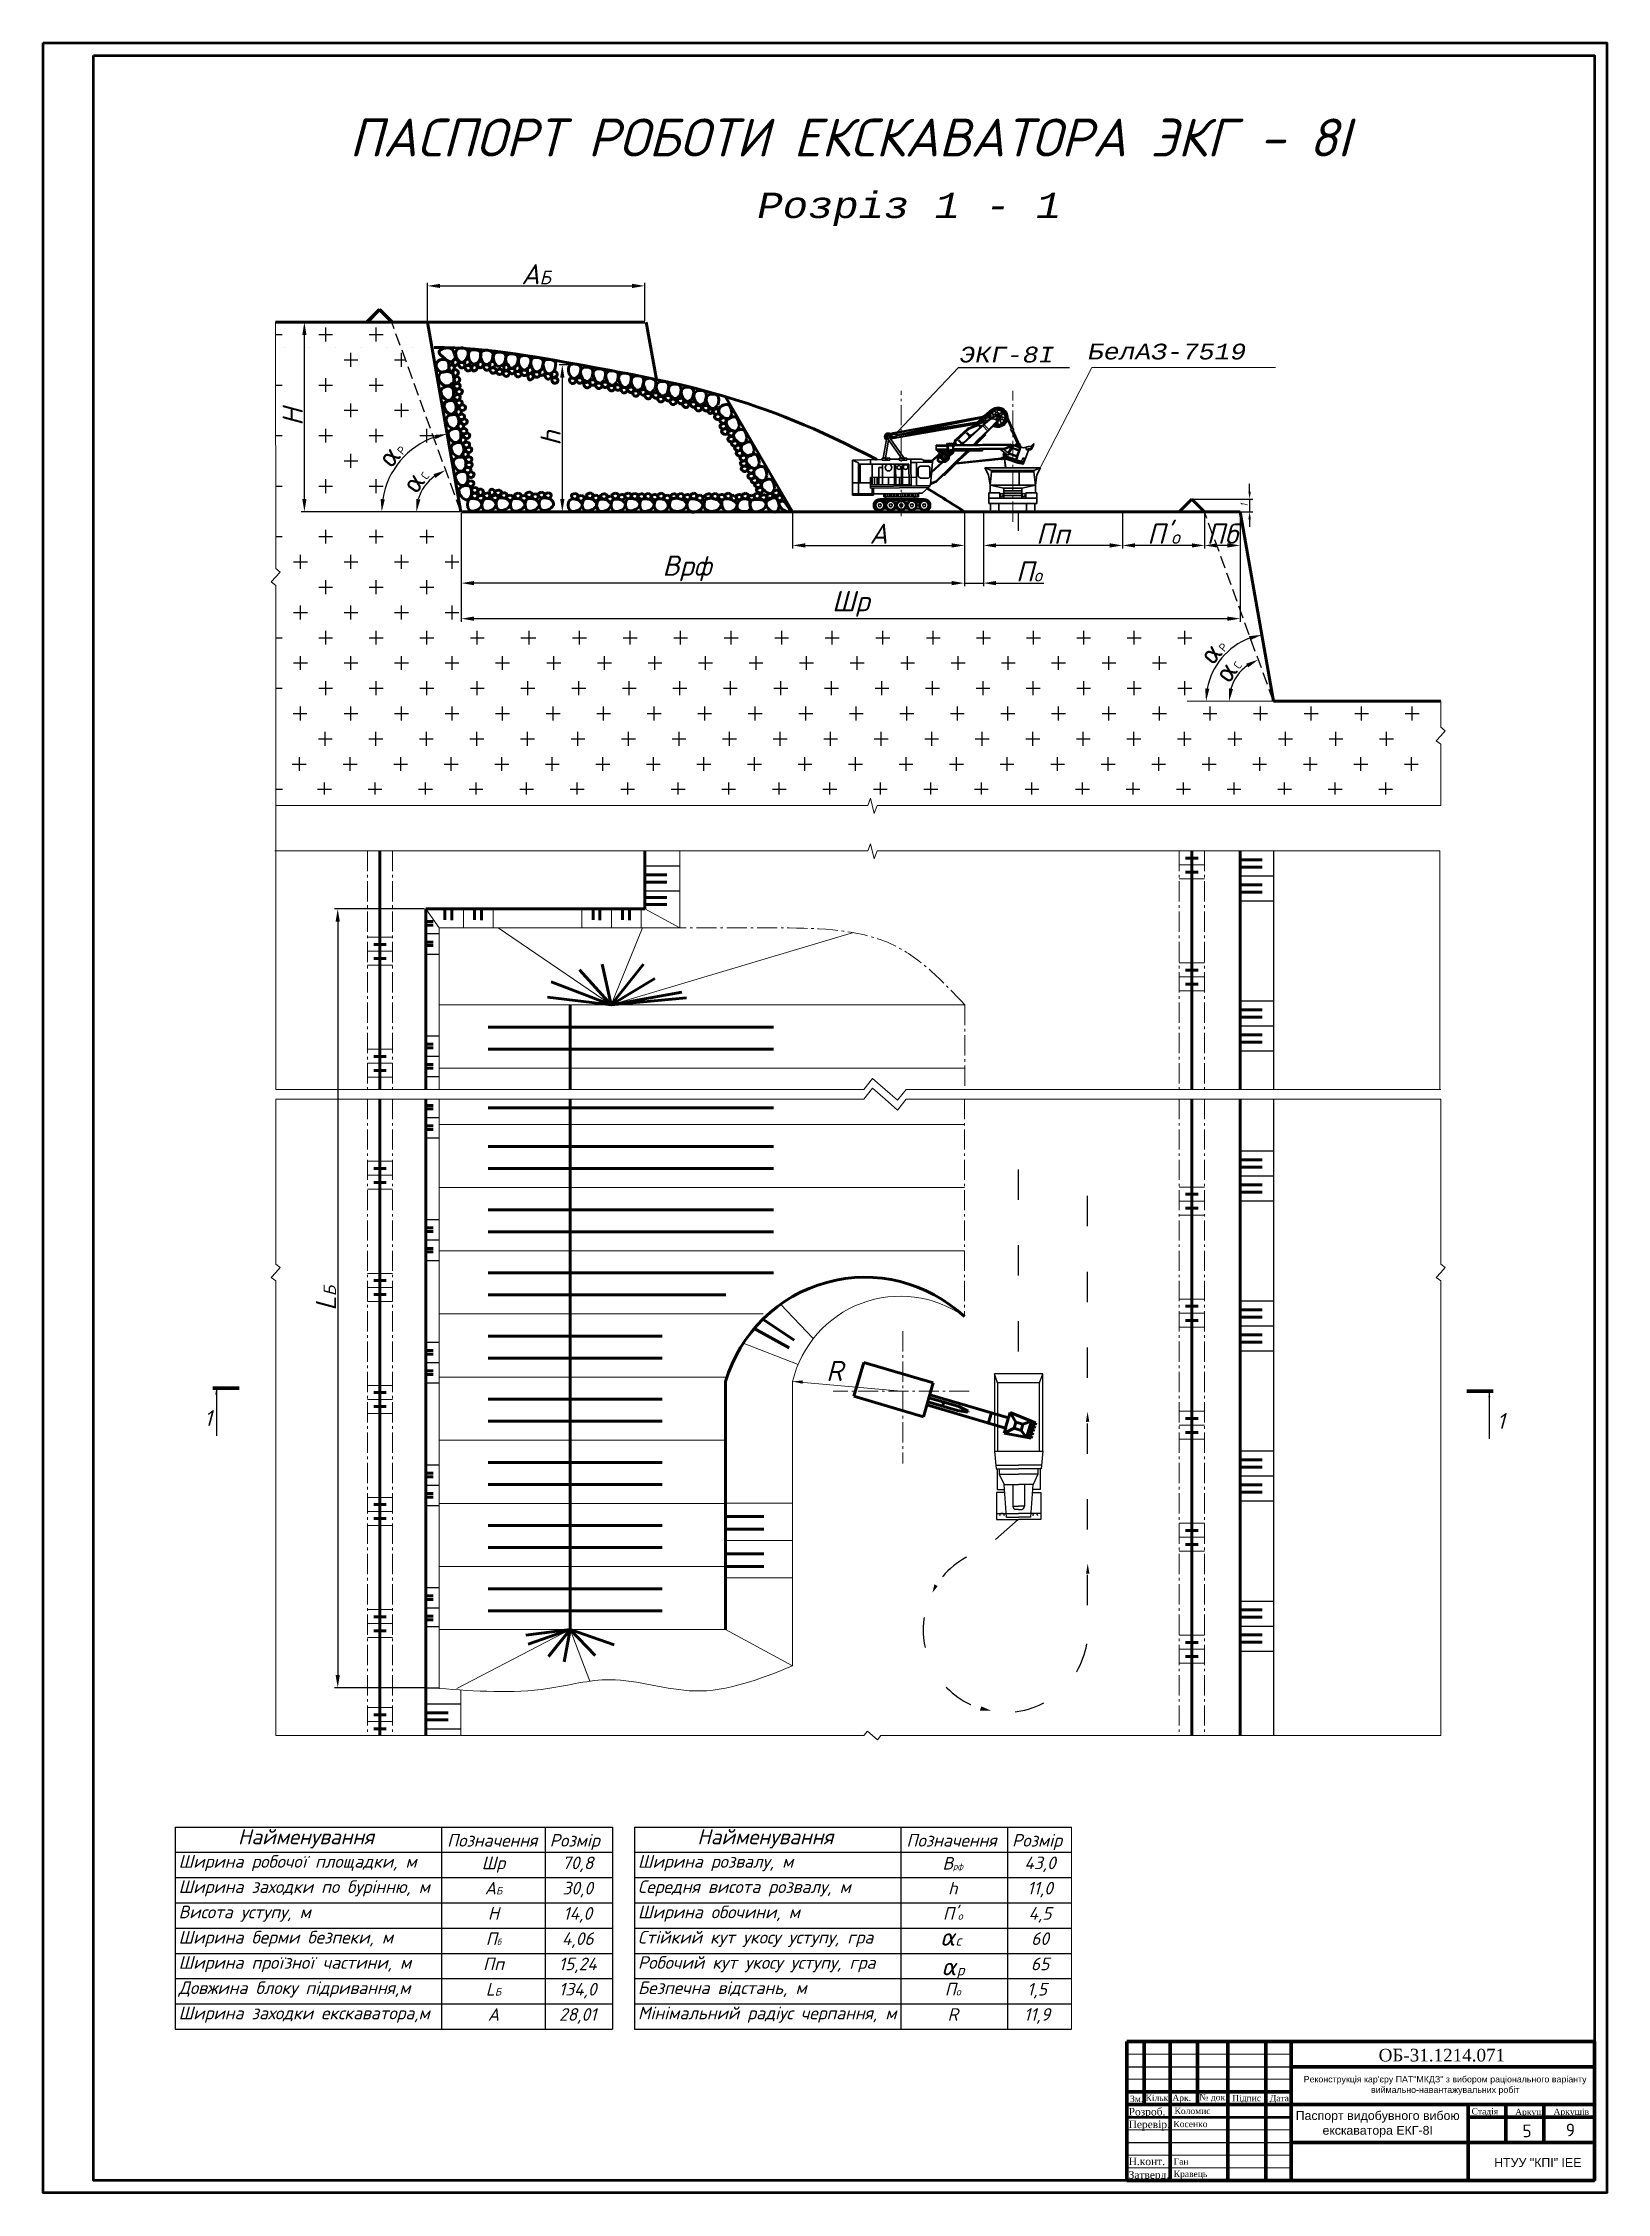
# Model space of a CAD drawing. Header units: millimetres. Extents: x 1400 to 4853, y -623 to 1865.
# Drawn here: x 3153 to 3772, y -620 to 231 of the extents above; entities that cross this region are included whole.
import ezdxf

# ---------------------------------------------------------------- set-up
doc = ezdxf.new("R2010")
doc.units = ezdxf.units.MM
for name, pattern in [('ACAD_ISO03W100', [30, 12, -18]), ('ACAD_ISO04W100', [30, 24, -3, 0, -3]), ('gost5', [7, 5, -2, 0]), ('gost6', [12, 8, -1.5, 1, -1.5])]:
    doc.linetypes.add(name, pattern=pattern)
doc.layers.add('Выноски', color=112, linetype='Continuous', lineweight=20)
doc.layers.add('Рамки', color=202, linetype='Continuous', lineweight=50)
doc.styles.add('GOST', font='GOST.shx', dxfattribs={"oblique": 15})
doc.styles.get("Standard").update_dxf_attribs({"font": 'isocpeur.ttf'})
doc.styles.add('times', font='times.ttf')
doc.styles.add('стиль2', font='isocteur.ttf')
doc.dimstyles.new('GOST', dxfattribs={"dimscale": 0, "dimtxt": 3, "dimasz": 3, "dimexe": 1.25, "dimexo": 0, "dimtad": 1, "dimtoh": 1, "dimdec": 3, "dimdsep": 46, "dimtxsty": 'GOST', "dimcen": 5, "dimadec": 3, "dimazin": 2, "dimtfac": 1, "dimtdec": 4, "dimtmove": 1, "dimatfit": 3, "dimfxl": 1, "dimtolj": 1, "dimtzin": 0, "dimarcsym": 0})
doc.dimstyles.new('ISO-25', dxfattribs={"dimtxt": 2.5, "dimasz": 2.5, "dimexe": 1.25, "dimexo": 0.625, "dimtad": 1, "dimtxsty": 'Standard', "dimcen": 2.5, "dimadec": 0, "dimazin": 0, "dimtfac": 1, "dimtmove": 0, "dimatfit": 3, "dimfxl": 1, "dimarcsym": 0})

msp = doc.modelspace()

# ---------------------------------------------------------------- texts
at = {"color": 0, "lineweight": 20, "attachment_point": 1}
for s, insert, char_height, width in [('{\\fISOCPEUR|b0|i1|c204|p34;ПАСПОРТ РОБОТИ ЕКСКАВАТОРА ЭКГ - 8І\\fTahoma|b0|i0|c204|p32;\\P              }', (3274.063, 201.5646), 15, 489.879887), ('{\\fISOCPEUR|b0|i1|c0|p34;R}', (3462.7952, -290.1349), 8, 12.95371), ('{\\fISOCPEUR|b0|i1|c0|p34;1}', (3216.6398, -309.6508), 6.25, 8.2112), ('{\\fISOCPEUR|b0|i1|c0|p34;1}', (3728.2915, -310.8108), 6.25, 8.2112)]:
    msp.add_mtext(s, dxfattribs=dict(at, insert=insert, char_height=char_height, width=width))
at = {"color": 0, "lineweight": 30, "attachment_point": 1, "style": 'стиль2'}
for s, insert, char_height, width in [('{\\fISOCTEUR|b0|i1|c204|p49;Розріз \\fISOCTEUR|b0|i1|c0|p49;1 - 1}', (3435.6, 172.223), 10, 679.055), ('{\\fISOCTEUR|b0|i1|c204|p49;БелАЗ-7519}', (3566.4355, 112.4761), 6.25, 84.836709)]:
    msp.add_mtext(s, dxfattribs=dict(at, insert=insert, char_height=char_height, width=width))
at = {"color": 0, "linetype": 'ACAD_ISO04W100', "lineweight": 30, "insert": (3515.5682, 111.276), "char_height": 6.25, "width": 31.523108, "attachment_point": 1, "style": 'стиль2'}
msp.add_mtext('{\\fISOCTEUR|b0|i1|c204|p49;ЭКГ-8І}', dxfattribs=at)
at = {"color": 0}
for s, insert, char_height, width, attachment_point in [('{\\fISOCPEUR|b0|i1|c204|p34;Найменування}', (3229.9886, -475.4909), 6, 59.201769, 1), ('{\\fISOCPEUR|b0|i1|c204|p34;Найменування}', (3411.781, -475.4909), 6, 59.201769, 1), ('{\\fISOCPEUR|b0|i1|c204|p34;Позначення}', (3312.7796, -477.4149), 5, 57.026097, 1), ('{\\fISOCPEUR|b0|i1|c204|p34;Розмір}', (3353.388, -477.4149), 5, 24.797955, 1), ('{\\fISOCPEUR|b0|i1|c204|p34;Позначення}', (3494.572, -477.4149), 5, 57.026097, 1), ('{\\fISOCPEUR|b0|i1|c204|p34;Розмір}', (3536.3628, -477.4149), 5, 24.797955, 1), ('{\\fISOCPEUR|b0|i1|c204|p34;Ширина робочої площадки, м}', (3206.5173, -485.7773), 5, 116.105338, 1), ('{\\fISOCPEUR|b0|i1|c204|p34;Шр}', (3331.1277, -486.3473), 5, 41.04762, 2), ('{\\fISOCPEUR|b0|i1|c204|p34;70,8}', (3364.4844, -486.3473), 5, 26.100059, 2), ('{\\fISOCPEUR|b0|i1|c204|p34;Ширина розвалу, м}', (3388.3097, -485.7773), 5, 116.105338, 1), ('{\\fISOCPEUR|b0|i1|c204|p34;В\\H0.5x;рф}', (3512.9201, -486.498), 5, 41.04762, 2), ('{\\fISOCPEUR|b0|i1|c204|p34;43,0}', (3547.4592, -486.3473), 5, 26.100059, 2), ('{\\fISOCPEUR|b0|i1|c204|p34;Ширина заходки по бурінню, м}', (3206.5173, -495.7773), 5, 116.105338, 1), ('{\\fISOCPEUR|b0|i1|c204|p34;А\\H0.6x;Б}', (3331.1277, -496.3473), 5, 41.04762, 2), ('{\\fISOCPEUR|b0|i1|c204|p34;30,0}', (3364.4844, -496.3473), 5, 26.100059, 2), ('{\\fISOCPEUR|b0|i1|c204|p34;Середня висота розвалу, м}', (3388.3097, -495.7773), 5, 116.105338, 1), ('{\\fISOCPEUR|b0|i1|c0|p34;h}', (3512.9201, -496.3473), 5, 41.04762, 2), ('{\\fISOCPEUR|b0|i1|c204|p34;11,0}', (3547.4592, -496.3473), 5, 26.100059, 2), ('{\\fISOCPEUR|b0|i1|c204|p34;Висота уступу, м}', (3206.5173, -505.7773), 5, 116.105338, 1), ('{\\fISOCPEUR|b0|i1|c204|p34;Н}', (3331.1277, -506.3473), 5, 41.04762, 2), ('{\\fISOCPEUR|b0|i1|c204|p34;14,0}', (3364.4844, -506.3473), 5, 26.100059, 2), ('{\\fISOCPEUR|b0|i1|c204|p34;Ширина обочини, м}', (3388.3097, -505.7773), 5, 116.105338, 1), ("{\\fISOCPEUR|b0|i1|c204|p34;П'\\H0.6x;о}", (3512.9201, -506.3473), 5, 41.04762, 2), ('{\\fISOCPEUR|b0|i1|c204|p34;4,5}', (3547.4592, -506.3473), 5, 26.100059, 2), ('{\\fISOCPEUR|b0|i1|c204|p34;Ширина берми безпеки, м}', (3206.5173, -515.7773), 5, 116.105338, 1), ('{\\fISOCPEUR|b0|i1|c204|p34;П\\H0.5x;б}', (3331.1277, -516.3473), 5, 41.04762, 2), ('{\\fISOCPEUR|b0|i1|c204|p34;4,06}', (3364.4844, -516.3473), 5, 26.100059, 2), ('{\\fISOCPEUR|b0|i1|c204|p34;Стійкий кут укосу уступу, гра}', (3388.3097, -515.7773), 5, 116.105338, 1), ('{\\fISOCPEUR|b0|i1|c0|p32;α\\fISOCPEUR|b0|i1|c204|p32;\\H0.6x;с}', (3512.0055, -514.6688), 7, 36.781256, 2), ('{\\fISOCPEUR|b0|i1|c204|p34;60}', (3547.4592, -516.3473), 5, 26.100059, 2), ('{\\fISOCPEUR|b0|i1|c204|p34;Ширина проїзної частини\\fISOCPEUR|b0|i1|c0|p34;, \\fISOCPEUR|b0|i1|c204|p34;м}', (3206.5173, -525.7773), 5, 116.105338, 1), ('{\\fISOCPEUR|b0|i1|c204|p32;Пп}', (3331.1277, -526.3473), 5, 41.04762, 2), ('{\\fISOCPEUR|b0|i1|c204|p34;15,24}', (3364.4844, -526.3473), 5, 26.100059, 2), ('{\\fISOCPEUR|b0|i1|c204|p34;Робочий кут укосу уступу, гра}', (3388.3097, -525.7773), 5, 116.105338, 1), ('{\\fISOCPEUR|b0|i1|c204|p34;65}', (3547.4592, -526.3473), 5, 26.100059, 2), ('{\\fISOCPEUR|b0|i1|c204|p34;Довжина блоку підривання,м}', (3206.5173, -535.7773), 5, 116.105338, 1), ('{\\fISOCPEUR|b0|i1|c204|p34;Безпечна відстань\\fISOCPEUR|b0|i1|c0|p34;,\\fISOCPEUR|b0|i1|c204|p34; м}', (3388.3097, -535.7773), 5, 116.105338, 1), ('{\\fISOCPEUR|b0|i1|c0|p32;α\\fISOCPEUR|b0|i1|c204|p32;\\H0.6x;р}', (3512.9201, -526.3473), 7, 41.04762, 2), ('{\\fISOCPEUR|b0|i1|c0|p32;L\\fISOCPEUR|b0|i1|c204|p32;\\H0.6x;Б}', (3331.1277, -536.3473), 5, 41.04762, 2), ('{\\fISOCPEUR|b0|i1|c204|p34;134,0}', (3364.4844, -536.3473), 5, 26.100059, 2), ('{\\fISOCPEUR|b0|i1|c204|p32;П\\H0.6x;о}', (3512.9201, -536.3473), 5, 41.04762, 2), ('{\\fISOCPEUR|b0|i1|c204|p34;1,5}', (3546.2768, -536.3473), 5, 26.100059, 2), ('{\\fISOCPEUR|b0|i1|c204|p34;Ширина заходки екскаватора\\fISOCPEUR|b0|i1|c0|p34;,\\fISOCPEUR|b0|i1|c204|p34;м}', (3206.5173, -545.7773), 5, 116.105338, 1), ('{\\fISOCPEUR|b0|i1|c204|p32;А}', (3331.1277, -546.3473), 5, 41.04762, 2), ('{\\fISOCPEUR|b0|i1|c204|p34;28,01}', (3364.4844, -546.3473), 5, 26.100059, 2), ('{\\fISOCPEUR|b0|i1|c204|p34;Мінімальний радіус черпання\\fISOCPEUR|b0|i1|c0|p34;,\\fISOCPEUR|b0|i1|c204|p34; м}', (3388.3097, -545.7773), 5, 116.105338, 1), ('{\\fISOCPEUR|b0|i1|c0|p32;R}', (3512.9201, -546.3473), 5, 41.04762, 2), ('{\\fISOCPEUR|b0|i1|c204|p34;11,9}', (3546.2768, -546.3473), 5, 26.100059, 2)]:
    msp.add_mtext(s, dxfattribs=dict(at, insert=insert, char_height=char_height, width=width, attachment_point=attachment_point))
at = {"attachment_point": 1}
for s, width, insert, char_height in [('\\pi0.57663;{\\f@Arial Unicode MS|b0|i0|c204|p34;Реконструкція кар\'єру ПАТ"МКДЗ" з вибором раціонального варіанту \\P\\pi27.198;виймально-навантажувальних робіт}', 112.72898, (3651.2569, -573.2388), 2.5), ('5', 10.845043, (3738.3957, -592.4225), 5), ('9', 10.845043, (3755.5338, -592.0727), 5), ('\\pi5.3946;{\\f@Arial Unicode MS|b0|i0|c204|p34;НТУУ "КПІ" ІЕЕ}', 44.681396, (3721.8276, -605.7154), 3.5)]:
    msp.add_mtext_dynamic_manual_height_columns(s, width=width, gutter_width=12.5, heights=[0], dxfattribs=dict(at, insert=insert, char_height=char_height))
at = {"char_height": 2.5, "attachment_point": 1, "style": 'times'}
for s, width, insert in [('Зм.', 3.773926, (3583.0888, -581.0047)), ('Кільк.', 7.769854, (3589.2113, -580.6498))]:
    msp.add_mtext_dynamic_manual_height_columns(s, width=width, gutter_width=12.5, heights=[0], dxfattribs=dict(at, insert=insert))
at = {"lineweight": 25, "insert": (3640.8517, -587.1145), "char_height": 3.5, "attachment_point": 1}
msp.add_mtext_dynamic_manual_height_columns('\\pi7.7965;{\\fArial Unicode MS|b0|i0|c204|p34;\\C0;Паспорт видобувного вибою \\P\\pi18.413;екскаватора ЕКГ-8І}', width=80.013534, gutter_width=12.5, heights=[11.8105], dxfattribs=at)
at = {"layer": 'Выноски', "color": 0, "style": 'times'}
for s, height, p in [('ОБ-31.1214.071', 5, (3681.4668, -567.4453)), ('Розроб.', 3, (3582.5187, -588.8199)), ('Коломис', 2.5, (3600.6827, -588.271)), ('Підпис', 2.5, (3623.5184, -583.1834)), ('Дата', 2.5, (3638.3718, -583.2209)), ('Стадія', 2.5, (3718.2448, -588.4215)), ('Аркуш', 2.5, (3735.5156, -588.6816)), ('Аркушів', 2.5, (3750.7043, -588.5918)), ('Перевір.', 3, (3582.5187, -593.8199)), ('Косенко', 2.5, (3600.2379, -593.451)), ('Н.конт.', 3, (3582.5187, -608.487)), ('Затверд.', 3, (3582.5187, -613.8199)), ('Ган', 2.5, (3600.3354, -608.2877)), ('Кравець', 2.5, (3600.3702, -613.2146))]:
    msp.add_text(s, height=height, dxfattribs=at).set_placement(p)
at = {"layer": 'Выноски', "color": 0, "char_height": 2.5, "width": 25, "attachment_point": 8, "style": 'times'}
for s, insert in [('Арк.', (3603.5357, -583.8968)), ('№ док.', (3616.0915, -583.6015))]:
    msp.add_mtext(s, dxfattribs=dict(at, insert=insert))

# ---------------------------------------------------------------- blocks, each defined once
blk = doc.blocks.new('*D68')
at = {"color": 0, "lineweight": -2, "transparency": 16777216}
for p, q in [((3304.99, 121.58), (3304.99, 136.59)), ((3390.99, 121.58), (3390.99, 136.59)), ((3309.99, 135.34), (3385.99, 135.34))]:
    blk.add_line(p, q, dxfattribs=at)
at = {"color": 0, "transparency": 16777216}
for points in [[(3309.99, 136.17), (3309.99, 134.5), (3304.99, 135.34)], [(3385.99, 136.17), (3385.99, 134.5), (3390.99, 135.34)]]:
    blk.add_solid(points, dxfattribs=at)
at = {"layer": 'Defpoints', "color": 0, "transparency": 16777216}
for p in [(3390.99, 135.34), (3304.99, 120.96), (3390.99, 120.96)]:
    blk.add_point(p, dxfattribs=at)
at = {"color": 0, "transparency": 16777216, "insert": (3347.99, 139.96), "char_height": 8, "attachment_point": 5}
blk.add_mtext('{\\fISOCPEUR|b0|i1|c204|p34;А\\H0.68x;Б}', dxfattribs=at)
blk = doc.blocks.new('*D69')
at = {"color": 0, "lineweight": -2, "transparency": 16777216}
for p, q in [((3365.4, 104.08), (3357.13, 104.08)), ((3358.38, 99.08), (3358.38, 50.96)), ((3365.4, 45.96), (3357.13, 45.96))]:
    blk.add_line(p, q, dxfattribs=at)
at = {"color": 0, "transparency": 16777216}
for points in [[(3357.55, 99.08), (3359.22, 99.08), (3358.38, 104.08)], [(3357.55, 50.96), (3359.22, 50.96), (3358.38, 45.96)]]:
    blk.add_solid(points, dxfattribs=at)
at = {"layer": 'Defpoints', "color": 0, "transparency": 16777216}
for p in [(3366.02, 104.08), (3358.38, 45.96), (3366.02, 45.96)]:
    blk.add_point(p, dxfattribs=at)
at = {"color": 0, "transparency": 16777216, "insert": (3353.76, 75.02), "char_height": 8, "attachment_point": 5, "rotation": 90}
blk.add_mtext('{\\fISOCPEUR|b0|i1|c0|p34;h}', dxfattribs=at)
blk = doc.blocks.new('*D71')
at = {"color": 0, "lineweight": -2, "transparency": 16777216}
for p, q in [((3303.74, -111.28), (3268.25, -111.28)), ((3269.5, -116.28), (3269.5, -414.52)), ((3303.74, -419.52), (3268.25, -419.52))]:
    blk.add_line(p, q, dxfattribs=at)
at = {"color": 0, "transparency": 16777216}
for points in [[(3268.66, -116.28), (3270.33, -116.28), (3269.5, -111.28)], [(3268.66, -414.52), (3270.33, -414.52), (3269.5, -419.52)]]:
    blk.add_solid(points, dxfattribs=at)
at = {"layer": 'Defpoints', "color": 0, "transparency": 16777216}
for p in [(3304.36, -111.28), (3269.5, -419.52), (3304.36, -419.52)]:
    blk.add_point(p, dxfattribs=at)
at = {"color": 0, "transparency": 16777216, "insert": (3264.87, -265.4), "char_height": 8, "attachment_point": 5, "rotation": 90}
blk.add_mtext('{\\fISOCPEUR|b0|i1|c0|p34;L\\fISOCPEUR|b0|i1|c204|p34;\\H0.625x;Б}', dxfattribs=at)
blk = doc.blocks.new('*D56')
at = {"color": 0, "lineweight": -2, "transparency": 16777216}
blk.add_line((3289.66, 45.96), (3285.66, 45.96), dxfattribs=at)
blk.add_arc((3318.21, 45.96), 31.3, 109.16331, 170.83669, dxfattribs=at)
at = {"color": 0, "transparency": 16777216}
for points in [[(3307.73, 76.33), (3308.15, 74.71), (3312.78, 76.78)], [(3288.14, 50.88), (3286.48, 51.01), (3286.91, 45.96)]]:
    blk.add_solid(points, dxfattribs=at)
at = {"layer": 'Defpoints', "color": 0, "transparency": 16777216}
for p in [(3304.99, 120.96), (3299.52, 71.06), (3290.29, 45.96), (3318.21, 45.96), (3318.21, 45.96)]:
    blk.add_point(p, dxfattribs=at)
at = {"color": 0, "transparency": 16777216, "insert": (3290.69, 69.05), "char_height": 8, "attachment_point": 5, "rotation": 50}
blk.add_mtext('{\\fISOCPEUR|b0|i0|c204|p34;α\\H0.4063x;Р}', dxfattribs=at)
blk = doc.blocks.new('*D57')
at = {"color": 0, "lineweight": -2, "transparency": 16777216}
blk.add_arc((3318.21, 45.96), 17.53, 126.39833, 163.60167, dxfattribs=at)
at = {"color": 0, "transparency": 16777216}
for points in [[(3307.41, 60.8), (3308.2, 59.33), (3312.22, 62.43)], [(3302.22, 50.79), (3300.57, 51.03), (3300.68, 45.96)]]:
    blk.add_solid(points, dxfattribs=at)
at = {"layer": 'Defpoints', "color": 0, "transparency": 16777216}
for p in [(3290.91, 120.96), (3306.18, 58.71), (3290.29, 45.96), (3318.21, 45.96), (3318.21, 45.96)]:
    blk.add_point(p, dxfattribs=at)
at = {"color": 0, "transparency": 16777216, "insert": (3300.06, 58.67), "char_height": 8, "attachment_point": 5, "rotation": 55}
blk.add_mtext('{\\fISOCPEUR|b0|i0|c204|p34;α\\fISOCPEUR|b0|i0|c0|p34;\\H0.4x;C}', dxfattribs=at)
blk = doc.blocks.new('*D58')
at = {"color": 0, "lineweight": -2, "transparency": 16777216}
for p, q in [((3580.05, 45.33), (3580.05, 31.37)), ((3612.55, 45.33), (3612.55, 31.37)), ((3607.55, 32.62), (3585.05, 32.62))]:
    blk.add_line(p, q, dxfattribs=at)
at = {"color": 0, "transparency": 16777216}
for points in [[(3585.05, 33.46), (3585.05, 31.79), (3580.05, 32.62)], [(3607.55, 33.46), (3607.55, 31.79), (3612.55, 32.62)]]:
    blk.add_solid(points, dxfattribs=at)
at = {"layer": 'Defpoints', "color": 0, "transparency": 16777216}
for p in [(3580.05, 45.96), (3612.55, 45.96), (3580.05, 32.62)]:
    blk.add_point(p, dxfattribs=at)
at = {"color": 0, "transparency": 16777216, "insert": (3596.3, 37.25), "char_height": 8, "attachment_point": 5}
blk.add_mtext("{\\fISOCPEUR|b0|i1|c204|p34;П'\\H0.6667x;о}", dxfattribs=at)
blk = doc.blocks.new('*D59')
at = {"color": 0, "lineweight": -2, "transparency": 16777216}
blk.add_arc((3639.84, -29.04), 17.53, 126.39833, 163.60167, dxfattribs=at)
at = {"color": 0, "transparency": 16777216}
for points in [[(3629.05, -14.2), (3629.83, -15.67), (3633.85, -12.57)], [(3623.85, -24.21), (3622.2, -23.97), (3622.31, -29.04)]]:
    blk.add_solid(points, dxfattribs=at)
at = {"layer": 'Defpoints', "color": 0, "transparency": 16777216}
for p in [(3612.55, 45.96), (3627.81, -16.29), (3611.92, -29.04), (3639.84, -29.04), (3639.84, -29.04)]:
    blk.add_point(p, dxfattribs=at)
at = {"color": 0, "transparency": 16777216, "insert": (3621.69, -16.33), "char_height": 8, "attachment_point": 5, "rotation": 55}
blk.add_mtext('{\\fISOCPEUR|b0|i0|c204|p34;α\\fISOCPEUR|b0|i0|c0|p34;\\H0.4x;C}', dxfattribs=at)
blk = doc.blocks.new('*D60')
at = {"color": 0, "lineweight": -2, "transparency": 16777216}
blk.add_arc((3639.84, -29.04), 26.67, 110.75659, 169.24341, dxfattribs=at)
at = {"color": 0, "transparency": 16777216}
for points in [[(3630.17, -3.3), (3630.61, -4.9), (3635.21, -2.77)], [(3614.47, -24.14), (3612.81, -23.99), (3613.17, -29.04)]]:
    blk.add_solid(points, dxfattribs=at)
at = {"layer": 'Defpoints', "color": 0, "transparency": 16777216}
for p in [(3626.62, 45.96), (3623.92, -7.65), (3611.92, -29.04), (3639.84, -29.04), (3639.84, -29.04)]:
    blk.add_point(p, dxfattribs=at)
at = {"color": 0, "transparency": 16777216, "insert": (3615.87, -8.92), "char_height": 8, "attachment_point": 5, "rotation": 50}
blk.add_mtext('{\\fISOCPEUR|b0|i0|c204|p34;α\\H0.4063x;Р}', dxfattribs=at)
blk = doc.blocks.new('*D61')
at = {"color": 0, "lineweight": -2, "transparency": 16777216}
for p, q in [((3304.36, 120.96), (3255.05, 120.96)), ((3256.3, 50.96), (3256.3, 115.96)), ((3345.51, 45.96), (3255.05, 45.96))]:
    blk.add_line(p, q, dxfattribs=at)
at = {"color": 0, "transparency": 16777216}
for points in [[(3255.47, 115.96), (3257.14, 115.96), (3256.3, 120.96)], [(3255.47, 50.96), (3257.14, 50.96), (3256.3, 45.96)]]:
    blk.add_solid(points, dxfattribs=at)
at = {"layer": 'Defpoints', "color": 0, "transparency": 16777216}
for p in [(3256.3, 120.96), (3304.99, 120.96), (3346.13, 45.96)]:
    blk.add_point(p, dxfattribs=at)
at = {"color": 0, "transparency": 16777216, "insert": (3251.68, 83.46), "char_height": 8, "attachment_point": 5, "rotation": 90}
blk.add_mtext('{\\fISOCPEUR|b0|i1|c0|p34;H}', dxfattribs=at)
blk = doc.blocks.new('*D62')
at = {"color": 0, "lineweight": -2, "transparency": 16777216}
for p, q in [((3318.42, 45.33), (3318.42, 16.45)), ((3517.55, 45.33), (3517.55, 16.45)), ((3512.55, 17.7), (3323.42, 17.7))]:
    blk.add_line(p, q, dxfattribs=at)
at = {"color": 0, "transparency": 16777216}
for points in [[(3323.42, 18.53), (3323.42, 16.87), (3318.42, 17.7)], [(3512.55, 18.53), (3512.55, 16.87), (3517.55, 17.7)]]:
    blk.add_solid(points, dxfattribs=at)
at = {"layer": 'Defpoints', "color": 0, "transparency": 16777216}
for p in [(3318.42, 45.96), (3517.55, 45.96), (3318.42, 17.7)]:
    blk.add_point(p, dxfattribs=at)
at = {"color": 0, "transparency": 16777216, "insert": (3407.7, 23.52), "char_height": 8, "attachment_point": 5}
blk.add_mtext('{\\fISOCPEUR|b0|i1|c204|p34;Врф}', dxfattribs=at)
blk = doc.blocks.new('*D63')
at = {"color": 0, "lineweight": -2, "transparency": 16777216}
for p, q in [((3612.55, 45.33), (3612.55, 31.37)), ((3626.62, 45.33), (3626.62, 31.37)), ((3621.62, 32.62), (3617.55, 32.62))]:
    blk.add_line(p, q, dxfattribs=at)
at = {"color": 0, "transparency": 16777216}
for points in [[(3617.55, 33.46), (3617.55, 31.79), (3612.55, 32.62)], [(3621.62, 33.46), (3621.62, 31.79), (3626.62, 32.62)]]:
    blk.add_solid(points, dxfattribs=at)
at = {"layer": 'Defpoints', "color": 0, "transparency": 16777216}
for p in [(3612.55, 45.96), (3626.62, 45.96), (3612.55, 32.62)]:
    blk.add_point(p, dxfattribs=at)
at = {"color": 0, "transparency": 16777216, "insert": (3619.58, 37.25), "char_height": 8, "attachment_point": 5}
blk.add_mtext('{\\fISOCPEUR|b0|i1|c204|p34;Пб}', dxfattribs=at)
blk = doc.blocks.new('*D64')
at = {"color": 0, "lineweight": -2, "transparency": 16777216}
for p, q in [((3318.42, 44.71), (3318.42, 2.39)), ((3626.62, 45.33), (3626.62, 2.39)), ((3323.42, 3.64), (3621.62, 3.64))]:
    blk.add_line(p, q, dxfattribs=at)
at = {"color": 0, "transparency": 16777216}
for points in [[(3323.42, 4.47), (3323.42, 2.8), (3318.42, 3.64)], [(3621.62, 4.47), (3621.62, 2.8), (3626.62, 3.64)]]:
    blk.add_solid(points, dxfattribs=at)
at = {"layer": 'Defpoints', "color": 0, "transparency": 16777216}
for p in [(3318.42, 45.33), (3626.62, 45.96), (3626.62, 3.64)]:
    blk.add_point(p, dxfattribs=at)
at = {"color": 0, "transparency": 16777216, "insert": (3472.52, 9.46), "char_height": 8, "attachment_point": 5}
blk.add_mtext('{\\fISOCPEUR|b0|i1|c204|p34;Шр}', dxfattribs=at)
blk = doc.blocks.new('*D65')
at = {"color": 0, "lineweight": -2, "transparency": 16777216}
for p, q in [((3517.55, 45.33), (3517.55, 16.45)), ((3525.05, 45.33), (3525.05, 16.45)), ((3512.55, 17.7), (3507.55, 17.7)), ((3517.55, 17.7), (3525.05, 17.7)), ((3530.05, 17.7), (3548.98, 17.7))]:
    blk.add_line(p, q, dxfattribs=at)
at = {"color": 0, "transparency": 16777216}
for points in [[(3512.55, 18.53), (3512.55, 16.87), (3517.55, 17.7)], [(3530.05, 18.53), (3530.05, 16.87), (3525.05, 17.7)]]:
    blk.add_solid(points, dxfattribs=at)
at = {"layer": 'Defpoints', "color": 0, "transparency": 16777216}
for p in [(3517.55, 45.96), (3525.05, 45.96), (3525.05, 17.7)]:
    blk.add_point(p, dxfattribs=at)
at = {"color": 0, "transparency": 16777216, "insert": (3543.05, 22.32), "char_height": 8, "attachment_point": 5}
blk.add_mtext('{\\fISOCPEUR|b0|i1|c204|p34;П\\H0.625x;о}', dxfattribs=at)
blk = doc.blocks.new('*D66')
at = {"color": 0, "lineweight": -2, "transparency": 16777216}
for p, q in [((3580.05, 45.33), (3580.05, 31.37)), ((3525.05, 39.63), (3525.05, 31.37)), ((3575.05, 32.62), (3530.05, 32.62))]:
    blk.add_line(p, q, dxfattribs=at)
at = {"color": 0, "transparency": 16777216}
for points in [[(3530.05, 33.46), (3530.05, 31.79), (3525.05, 32.62)], [(3575.05, 33.46), (3575.05, 31.79), (3580.05, 32.62)]]:
    blk.add_solid(points, dxfattribs=at)
at = {"layer": 'Defpoints', "color": 0, "transparency": 16777216}
for p in [(3580.05, 45.96), (3525.05, 40.26), (3525.05, 32.62)]:
    blk.add_point(p, dxfattribs=at)
at = {"color": 0, "transparency": 16777216, "insert": (3552.55, 37.25), "char_height": 8, "attachment_point": 5}
blk.add_mtext('{\\fISOCPEUR|b0|i1|c204|p34;Пп}', dxfattribs=at)
blk = doc.blocks.new('*D67')
at = {"color": 0, "lineweight": -2, "transparency": 16777216}
for p, q in [((3449.55, 45.33), (3449.55, 31.37)), ((3517.55, 45.33), (3517.55, 31.37)), ((3454.55, 32.62), (3512.55, 32.62))]:
    blk.add_line(p, q, dxfattribs=at)
at = {"color": 0, "transparency": 16777216}
for points in [[(3454.55, 33.46), (3454.55, 31.79), (3449.55, 32.62)], [(3512.55, 33.46), (3512.55, 31.79), (3517.55, 32.62)]]:
    blk.add_solid(points, dxfattribs=at)
at = {"layer": 'Defpoints', "color": 0, "transparency": 16777216}
for p in [(3449.55, 45.96), (3517.55, 45.96), (3517.55, 32.62)]:
    blk.add_point(p, dxfattribs=at)
at = {"color": 0, "transparency": 16777216, "insert": (3483.55, 37.25), "char_height": 8, "attachment_point": 5}
blk.add_mtext('{\\fISOCPEUR|b0|i1|c204|p34;А}', dxfattribs=at)
blk = doc.blocks.new('*D70')
at = {"color": 0, "lineweight": -2, "transparency": 16777216}
for p, q in [((3630.41, 53.96), (3630.41, 56.96)), ((3607.55, 50.96), (3631.66, 50.96)), ((3612.23, 45.96), (3631.66, 45.96)), ((3630.41, 50.96), (3630.41, 45.96)), ((3630.41, 42.96), (3630.41, 39.96))]:
    blk.add_line(p, q, dxfattribs=at)
at = {"color": 0, "transparency": 16777216}
for points in [[(3629.91, 53.96), (3630.91, 53.96), (3630.41, 50.96)], [(3629.91, 42.96), (3630.91, 42.96), (3630.41, 45.96)]]:
    blk.add_solid(points, dxfattribs=at)
at = {"layer": 'Defpoints', "color": 0, "transparency": 16777216}
for p in [(3607.55, 50.96), (3612.23, 45.96), (3630.41, 45.96)]:
    blk.add_point(p, dxfattribs=at)
at = {"color": 0, "lineweight": 20, "transparency": 16777216, "insert": (3628.28, 48.46), "char_height": 3, "attachment_point": 5, "rotation": 90, "style": 'GOST'}
blk.add_mtext('\\A1;{\\Fgost.shx;1}', dxfattribs=at)

# ---------------------------------------------------------------- dimensions: what is measured, and where the dimension line sits
at = {"color": 0}
for base, p1, p2, text, override, picture, middle in [((3390.9861, 135.3377), (3304.9861, 120.9581), (3390.9861, 120.9581), '{\\fISOCPEUR|b0|i1|c204|p34;А\\H0.68x;Б}', {"dimtxt": 8, "dimasz": 5}, '*D68', (3347.9861, 139.9627)), ((3626.6185, 3.6356), (3318.425, 45.3333), (3626.6185, 45.9584), '{\\fISOCPEUR|b0|i1|c204|p34;Шр}', {"dimtxt": 8, "dimasz": 5, "dimtxsty": 'Standard', "dimclrt": 0}, '*D64', (3472.5217, 9.4606)), ((3517.5453, 32.6243), (3449.5453, 45.9583), (3517.5453, 45.9583), '{\\fISOCPEUR|b0|i1|c204|p34;А}', {"dimtxt": 8, "dimasz": 5, "dimtxsty": 'Standard', "dimclrt": 0}, '*D67', (3483.5453, 37.2493)), ((3525.0453, 32.6243), (3580.0453, 45.9584), (3525.0453, 40.2564), '{\\fISOCPEUR|b0|i1|c204|p34;Пп}', {"dimtxt": 8, "dimasz": 5, "dimtxsty": 'Standard', "dimclrt": 0}, '*D66', (3552.5453, 37.2493)), ((3580.0453, 32.6243), (3612.5453, 45.9584), (3580.0453, 45.9584), "{\\fISOCPEUR|b0|i1|c204|p34;П'\\H0.6667x;о}", {"dimtxt": 8, "dimasz": 5, "dimclrt": 0}, '*D58', (3596.2953, 37.2493))]:
    dim = msp.add_linear_dim(base=base, p1=p1, p2=p2, text=text, dimstyle='ISO-25', override=override, dxfattribs=at)
    dim.commit()
    dim.dimension.update_dxf_attribs({"geometry": picture, "text_midpoint": middle})
dim = msp.add_linear_dim(base=(3256.304, 120.9581), p1=(3346.1326, 45.9581), p2=(3304.9861, 120.9581), angle=90, text='{\\fISOCPEUR|b0|i1|c0|p34;H}', dimstyle='ISO-25', override={"dimtxt": 8, "dimasz": 5}, dxfattribs=at)
dim.commit()
dim.dimension.update_dxf_attribs({"geometry": '*D61', "text_midpoint": (3256.304, 83.4581), "dimtype": 160})
for base, line1, line2, text, picture, middle in [((3299.5213, 71.0622), ((3318.2106, 45.9581), (3290.2886, 45.9581)), ((3318.2106, 45.9581), (3304.9861, 120.9581)), '{\\fISOCPEUR|b0|i0|c204|p34;α\\H0.4063x;Р}', '*D56', (3294.2357, 66.0755)), ((3623.9156, -7.6473), ((3639.843, -29.0416), (3611.921, -29.0416)), ((3639.843, -29.0416), (3626.6185, 45.9584)), '{\\fISOCPEUR|b0|i0|c204|p34;α\\H0.4063x;Р}', '*D60', (3619.4111, -11.8972)), ((3627.8134, -16.2909), ((3639.843, -29.0416), (3611.921, -29.0416)), ((3639.843, -29.0416), (3612.5453, 45.9584)), '{\\fISOCPEUR|b0|i0|c204|p34;α\\fISOCPEUR|b0|i0|c0|p34;\\H0.4x;C}', '*D59', (3625.4835, -18.9869))]:
    dim = msp.add_angular_dim_2l(base=base, line1=line1, line2=line2, text=text, dimstyle='ISO-25', override={"dimtxt": 8, "dimasz": 5}, dxfattribs=at)
    dim.commit()
    dim.dimension.update_dxf_attribs({"geometry": picture, "text_midpoint": middle, "dimtype": 162})
dim = msp.add_angular_dim_2l(base=(3306.1809, 58.7088), line1=((3318.2106, 45.9581), (3290.2886, 45.9581)), line2=((3318.2106, 45.9581), (3290.9128, 120.9581)), text='{\\fISOCPEUR|b0|i0|c204|p34;α\\fISOCPEUR|b0|i0|c0|p34;\\H0.4x;C}', dimstyle='ISO-25', override={"dimtxt": 8, "dimasz": 5}, dxfattribs=at)
dim.commit()
dim.dimension.update_dxf_attribs({"geometry": '*D57', "text_midpoint": (3300.0625, 58.6656)})
dim = msp.add_aligned_dim(p1=(3366.0214, 104.0821), p2=(3366.0214, 45.9581), distance=-7.6389, text='{\\fISOCPEUR|b0|i1|c0|p34;h}', dimstyle='ISO-25', override={"dimtxt": 8, "dimasz": 5}, dxfattribs=at)
dim.commit()
dim.dimension.update_dxf_attribs({"geometry": '*D69', "text_midpoint": (3353.7575, 75.0201)})
at = {"color": 0, "lineweight": 20}
dim = msp.add_linear_dim(base=(3630.407, 45.9584), p1=(3607.5453, 50.9584), p2=(3612.2339, 45.9584), angle=90, text='{\\Fgost.shx;1}', dimstyle='GOST', override={"dimscale": 1}, dxfattribs=at)
dim.commit()
dim.dimension.update_dxf_attribs({"geometry": '*D70', "text_midpoint": (3628.282, 48.4584)})
at = {"color": 0}
for base, p1, p2, text, override, picture, middle in [((3318.425, 17.6985), (3517.5453, 45.9581), (3318.425, 45.9583), '{\\fISOCPEUR|b0|i1|c204|p34;Врф}', {"dimtxt": 8, "dimasz": 5, "dimclrt": 0}, '*D62', (3407.705, 17.6985)), ((3525.0453, 17.6985), (3517.5453, 45.9583), (3525.0453, 45.9584), '{\\fISOCPEUR|b0|i1|c204|p34;П\\H0.625x;о}', {"dimtxt": 8, "dimasz": 5, "dimtxsty": 'Standard', "dimclrt": 0}, '*D65', (3543.0479, 17.6985)), ((3612.5453, 32.6243), (3626.6185, 45.9584), (3612.5453, 45.9584), '{\\fISOCPEUR|b0|i1|c204|p34;Пб}', {"dimtxt": 8, "dimasz": 5, "dimtxsty": 'Standard', "dimclrt": 0}, '*D63', (3619.5819, 32.6243))]:
    dim = msp.add_linear_dim(base=base, p1=p1, p2=p2, text=text, dimstyle='ISO-25', override=override, dxfattribs=at)
    dim.commit()
    dim.dimension.update_dxf_attribs({"geometry": picture, "text_midpoint": middle, "dimtype": 160})
dim = msp.add_linear_dim(base=(3269.4981, -419.5203), p1=(3304.3609, -111.2768), p2=(3304.3609, -419.5203), angle=90, text='{\\fISOCPEUR|b0|i1|c0|p34;L\\fISOCPEUR|b0|i1|c204|p34;\\H0.625x;Б}', dimstyle='ISO-25', override={"dimtxt": 8, "dimasz": 5}, dxfattribs=at)
dim.commit()
dim.dimension.update_dxf_attribs({"geometry": '*D71', "text_midpoint": (3264.8731, -265.3986)})

# ---------------------------------------------------------------- linework, layer by layer
at = {"color": 0, "lineweight": 60}
for p, q in [((3304.9861, 120.9581), (3244.9002, 120.9581)), ((3285.9128, 125.9581), (3280.9128, 120.9581)), ((3286.2304, 125.9581), (3281.2304, 120.9581)), ((3285.9128, 125.9581), (3290.9128, 120.9581)), ((3286.2304, 125.9581), (3291.2304, 120.9581)), ((3304.9861, 120.9581), (3390.9861, 120.9581)), ((3318.2106, 45.9581), (3304.9861, 120.9581)), ((3395.6086, 98.2873), (3391.6111, 120.9581)), ((3449.5453, 45.9583), (3423.0062, 91.482)), ((3626.6185, 45.9583), (3318.425, 45.9583)), ((3607.5453, 50.9584), (3602.5453, 45.9584)), ((3607.5453, 50.9584), (3612.5453, 45.9584)), ((3639.843, -29.0416), (3626.6185, 45.9584)), ((3706.0283, -29.0417), (3639.843, -29.0416)), ((3286.2303, -88.307), (3286.2303, -155.7093)), ((3390.9861, -88.307), (3390.9861, -111.2768)), ((3610.0453, -91.1574), (3605.0453, -91.1574)), ((3607.5453, -88.307), (3607.5453, -171.4637)), ((3626.6185, -88.307), (3626.6185, -182.679)), ((3626.6185, -91.8393), (3635.4164, -91.8393)), ((3390.9861, -97.7712), (3399.784, -97.7712)), ((3390.9861, -100.6027), (3399.784, -100.6027)), ((3610.0453, -96.7012), (3605.0453, -96.7012)), ((3626.6185, -94.6709), (3635.4164, -94.6709)), ((3626.6185, -101.7355), (3635.4164, -101.7355)), ((3390.9861, -106.6794), (3399.784, -106.6794)), ((3390.9861, -109.511), (3399.784, -109.511)), ((3626.6185, -104.5671), (3635.4164, -104.5671)), ((3304.3609, -182.679), (3304.3609, -111.2768)), ((3307.2818, -116.2964), (3304.3609, -116.2964)), ((3307.2818, -117.7222), (3304.3609, -117.7222)), ((3304.3611, -111.2768), (3390.9861, -111.2768)), ((3311.944, -111.2768), (3311.944, -115.6295)), ((3314.6182, -111.2768), (3314.6182, -115.7262)), ((3323.6635, -111.2768), (3323.6635, -115.6295)), ((3326.3377, -111.2768), (3326.3377, -115.7262)), ((3370.5413, -111.2768), (3370.5413, -115.6295)), ((3373.2155, -111.2768), (3373.2155, -115.7262)), ((3382.2608, -111.2768), (3382.2608, -115.6295)), ((3384.935, -111.2768), (3384.935, -115.7262)), ((3288.7303, -125.2971), (3283.7303, -125.2971)), ((3307.2818, -124.3634), (3304.3609, -124.3634)), ((3307.2818, -125.7892), (3304.3609, -125.7892)), ((3288.7303, -130.8409), (3283.7303, -130.8409)), ((3377.7415, -149.2524), (3365.2032, -135.336)), ((3377.7415, -149.2524), (3374.1812, -133.07)), ((3377.7415, -149.2524), (3390.5678, -133.1674)), ((3610.0453, -135.5077), (3605.0453, -135.5077)), ((3377.7415, -149.2524), (3353.9927, -140.1578)), ((3377.7415, -149.2524), (3395.0547, -138.7434)), ((3377.7415, -149.2524), (3405.6979, -144.1532)), ((3610.0453, -141.0514), (3605.0453, -141.0514)), ((3377.7415, -149.2524), (3352.4854, -146.1814)), ((3361.4349, -149.2525), (3361.4352, -182.679)), ((3377.7415, -149.2524), (3407.5527, -146.5121)), ((3626.6185, -151.2165), (3635.4164, -151.2165)), ((3286.2303, -155.7093), (3286.2303, -182.679)), ((3329.0388, -158.0499), (3441.9679, -158.0499)), ((3626.6185, -154.0481), (3635.4164, -154.0481)), ((3626.6185, -161.1127), (3635.4164, -161.1127)), ((3288.7303, -169.6473), (3283.7303, -169.6473)), ((3307.2818, -164.8196), (3304.3609, -164.8196)), ((3307.2818, -166.2454), (3304.3609, -166.2454)), ((3329.0388, -166.7524), (3441.9679, -166.7524)), ((3626.6185, -163.9443), (3635.4164, -163.9443)), ((3288.7303, -175.1911), (3283.7303, -175.1911)), ((3307.2783, -172.8865), (3304.3575, -172.8865)), ((3307.2783, -174.3123), (3304.3575, -174.3123)), ((3607.5453, -171.4637), (3607.5453, -182.679)), ((3286.2303, -186.5307), (3286.2303, -238.866)), ((3304.3575, -438.442), (3304.3575, -186.5307)), ((3361.4327, -186.5307), (3361.4346, -396.5359)), ((3607.5453, -186.5307), (3607.5453, -254.6203)), ((3626.6185, -186.5307), (3626.6185, -438.442)), ((3307.2783, -189.0204), (3304.3575, -189.0204)), ((3307.2783, -190.4462), (3304.3575, -190.4462)), ((3329.0388, -190.036), (3441.9679, -190.036)), ((3307.2783, -197.0874), (3304.3575, -197.0874)), ((3307.2783, -198.5132), (3304.3575, -198.5132)), ((3329.0388, -205.3336), (3441.9679, -205.3336)), ((3626.6185, -210.5937), (3635.4164, -210.5937)), ((3288.7303, -213.9976), (3283.7303, -213.9976)), ((3288.7303, -219.5413), (3283.7303, -219.5413)), ((3329.0388, -214.036), (3441.9679, -214.036)), ((3626.6185, -213.4253), (3635.4164, -213.4253)), ((3626.6185, -220.4899), (3635.4164, -220.4899)), ((3610.0453, -224.2081), (3605.0453, -224.2081)), ((3610.0453, -229.7519), (3605.0453, -229.7519)), ((3626.6185, -223.3215), (3635.4164, -223.3215)), ((3307.2783, -237.5435), (3304.3575, -237.5435)), ((3329.0388, -230.3336), (3441.9679, -230.3336)), ((3286.2303, -238.866), (3286.2303, -322.0227)), ((3307.2783, -238.9694), (3304.3575, -238.9694)), ((3307.2783, -245.6105), (3304.3575, -245.6105)), ((3329.0388, -239.036), (3441.9679, -239.036)), ((3307.2783, -247.0363), (3304.3575, -247.0363)), ((3607.5453, -254.6203), (3607.5453, -337.777)), ((3288.7303, -258.3478), (3283.7303, -258.3478)), ((3329.0388, -255.3336), (3441.9679, -255.3336)), ((3288.7303, -263.8916), (3283.7303, -263.8916)), ((3329.0388, -264.036), (3423.0493, -264.036)), ((3610.0453, -268.5583), (3605.0453, -268.5583)), ((3626.6185, -269.9709), (3635.4164, -269.9709)), ((3329.0388, -280.3336), (3397.8974, -280.3336)), ((3434.3038, -277.3857), (3448.1276, -285.0473)), ((3437.7187, -273.6955), (3450.1935, -281.9099)), ((3610.0453, -274.1021), (3605.0453, -274.1021)), ((3626.6185, -272.8025), (3635.4164, -272.8025)), ((3626.6185, -279.8671), (3635.4164, -279.8671)), ((3307.2783, -286.0667), (3304.3575, -286.0667)), ((3307.2783, -287.4925), (3304.3575, -287.4925)), ((3329.0388, -289.036), (3397.8974, -289.036)), ((3626.6185, -282.6987), (3635.4164, -282.6987)), ((3307.2783, -294.1336), (3304.3575, -294.1336)), ((3307.2783, -295.5594), (3304.3575, -295.5594)), ((3473.7847, -304.1683), (3477.7131, -290.8103)), ((3477.7131, -290.8103), (3505.208, -298.8961)), ((3288.7303, -302.698), (3283.7303, -302.698)), ((3329.0388, -305.3336), (3397.8974, -305.3336)), ((3423.0062, -298.3377), (3423.0067, -396.536)), ((3501.2796, -312.2541), (3473.7847, -304.1683)), ((3505.208, -298.8961), (3501.2796, -312.2541)), ((3503.4762, -304.7849), (3515.2648, -308.2518)), ((3503.8317, -303.5761), (3534.9949, -312.7407)), ((3288.7303, -308.2418), (3283.7303, -308.2418)), ((3329.0388, -314.036), (3397.8974, -314.036)), ((3502.656, -307.5741), (3533.8447, -316.7462)), ((3503.0115, -306.3652), (3514.8001, -309.8321)), ((3509.3705, -306.5184), (3508.9058, -308.0987)), ((3514.8001, -309.8321), (3518.9186, -310.4028)), ((3515.2648, -308.2518), (3519.0366, -310.0015)), ((3519.0134, -310.079), (3518.8943, -310.48)), ((3528.2646, -310.6366), (3527.0888, -314.6346)), ((3535.0287, -312.6258), (3533.8529, -316.6238)), ((3535.6476, -310.6158), (3535.0412, -312.6776)), ((3537.9425, -314.4131), (3535.6476, -310.6158)), ((3535.6476, -310.6158), (3544.0487, -314.0057)), ((3537.1868, -316.8305), (3537.9425, -314.4131)), ((3537.9425, -314.4131), (3540.7035, -315.2251)), ((3540.7035, -315.2251), (3544.0487, -314.0057)), ((3544.0487, -314.0057), (3542.158, -320.4351)), ((3544.0487, -314.0057), (3545.7687, -314.6998)), ((3545.7687, -314.6998), (3545.5602, -315.4085)), ((3610.0453, -312.9085), (3605.0453, -312.9085)), ((3286.2303, -322.0227), (3286.2303, -405.1793)), ((3533.8655, -316.6756), (3533.2591, -318.7374)), ((3537.1868, -316.8305), (3533.2591, -318.7374)), ((3533.2591, -318.7374), (3543.9798, -320.7827)), ((3539.989, -317.6546), (3537.1868, -316.8305)), ((3540.7035, -315.2251), (3539.989, -317.6546)), ((3539.989, -317.6546), (3542.158, -320.4351)), ((3542.5094, -319.2399), (3544.2294, -319.934)), ((3544.3976, -319.3618), (3542.5094, -319.2399)), ((3542.8861, -317.9591), (3544.6061, -318.6531)), ((3544.7906, -318.0256), (3542.9024, -317.9037)), ((3543.2791, -316.6228), (3544.999, -317.3169)), ((3545.1673, -316.7447), (3543.2791, -316.6228)), ((3543.6558, -315.342), (3545.3757, -316.036)), ((3545.5602, -315.4085), (3543.672, -315.2866)), ((3544.2294, -319.934), (3543.9798, -320.7827)), ((3544.6061, -318.6531), (3544.3976, -319.3618)), ((3544.999, -317.3169), (3544.7906, -318.0256)), ((3545.3757, -316.036), (3545.1673, -316.7447)), ((3610.0453, -318.4523), (3605.0453, -318.4523)), ((3329.0388, -330.3336), (3397.8974, -330.3336)), ((3626.6185, -329.3481), (3635.4164, -329.3481)), ((3307.2783, -334.5898), (3304.3575, -334.5898)), ((3307.2783, -336.0156), (3304.3575, -336.0156)), ((3329.0388, -339.036), (3397.8974, -339.036)), ((3607.5453, -337.777), (3607.5453, -420.9336)), ((3626.6185, -332.1797), (3635.4164, -332.1797)), ((3626.6185, -339.2443), (3635.4164, -339.2443)), ((3288.7303, -347.0482), (3283.7303, -347.0482)), ((3307.2783, -342.6567), (3304.3575, -342.6567)), ((3307.2783, -344.0826), (3304.3575, -344.0826)), ((3626.6185, -342.0759), (3635.4164, -342.0759)), ((3288.7303, -352.592), (3283.7303, -352.592)), ((3329.0388, -355.3336), (3397.8974, -355.3336)), ((3423.0066, -351.6822), (3438.1329, -351.6822)), ((3423.0066, -356.7492), (3438.133, -356.7491)), ((3610.0453, -357.2588), (3605.0453, -357.2588)), ((3329.0388, -364.036), (3397.8974, -364.036)), ((3610.0453, -362.8025), (3605.0453, -362.8025)), ((3423.0066, -366.4689), (3438.1329, -366.4689)), ((3423.0066, -371.5359), (3438.133, -371.5359)), ((3329.0388, -380.3336), (3397.8974, -380.3336)), ((3288.7303, -391.3984), (3283.7303, -391.3984)), ((3307.2783, -383.1129), (3304.3575, -383.1129)), ((3307.2783, -384.5387), (3304.3575, -384.5387)), ((3307.2783, -391.1799), (3304.3575, -391.1799)), ((3329.0388, -389.036), (3397.8974, -389.036)), ((3626.6185, -388.7253), (3635.4164, -388.7253)), ((3288.7303, -396.9422), (3283.7303, -396.9422)), ((3307.2783, -392.6057), (3304.3575, -392.6057)), ((3361.4349, -396.5358), (3343.9398, -398.7803)), ((3361.4346, -396.5359), (3344.8851, -402.3219)), ((3361.4368, -396.5382), (3352.9204, -407.1622)), ((3361.4368, -396.5382), (3359.065, -409.2872)), ((3361.4346, -396.5359), (3371.3542, -406.808)), ((3361.4359, -396.5359), (3378.9168, -402.558)), ((3626.6185, -391.5569), (3635.4164, -391.5569)), ((3626.6185, -398.6215), (3635.4164, -398.6215)), ((3286.2303, -405.1793), (3286.2303, -438.442)), ((3610.0453, -401.609), (3605.0453, -401.609)), ((3610.0453, -407.1527), (3605.0453, -407.1527)), ((3626.6185, -401.4531), (3635.4164, -401.4531)), ((3607.5453, -420.9336), (3607.5453, -438.442)), ((3288.7303, -430.2049), (3283.7303, -430.2049)), ((3304.3575, -429.4099), (3313.1554, -429.4099)), ((3304.3575, -432.2415), (3313.1554, -432.2415)), ((3288.7303, -435.7487), (3283.7303, -435.7487))]:
    msp.add_line(p, q, dxfattribs=at)
at = {"color": 0, "lineweight": 20}
for p, q in [((3244.9002, 120.9581), (3244.9503, 23.4674)), ((3248.254, 110.9207), (3248.254, 110.9583)), ((3258.414, 110.9207), (3258.414, 110.9583)), ((3268.574, 110.9207), (3268.574, 110.9583)), ((3278.734, 110.9207), (3278.734, 110.9583)), ((3288.894, 110.9207), (3288.894, 110.9583)), ((3299.054, 110.9207), (3299.054, 110.9583)), ((3309.214, 110.9207), (3309.214, 110.9583)), ((3319.374, 110.9207), (3319.374, 110.9583)), ((3329.534, 110.9207), (3329.534, 110.9583)), ((3546.6868, 61.7775), (3567.9175, 103.093)), ((3568.0298, 103.093), (3640.7167, 103.093)), ((3533.5906, 83.2595), (3533.4844, 84.0107)), ((3533.5906, 83.2595), (3533.5906, 82.6745)), ((3544.084, 71.6586), (3544.084, 71.3237)), ((3534.0566, 63.8478), (3533.8779, 63.8478)), ((3492.1973, 51.9197), (3492.1973, 53.137)), ((3318.2106, 45.9581), (3284.599, 45.9581)), ((3318.2106, 45.9581), (3518.2106, 45.9581)), ((3511.5271, 45.9583), (3529.1439, 45.9583)), ((3243.2162, 18.1572), (3244.9503, 20.1272)), ((3244.9503, 16.7871), (3243.2162, 18.1572)), ((3244.9503, 23.4674), (3246.6844, 22.0972)), ((3246.6844, 22.0972), (3244.9503, 20.1272)), ((3244.9503, 16.7871), (3244.9503, -70.2759)), ((3639.843, -29.0416), (3605.6279, -29.0417)), ((3706.0283, -39.3643), (3706.0283, -29.0417)), ((3706.0283, -39.3643), (3707.7624, -40.7344)), ((3707.7624, -40.7344), (3706.0283, -42.7044)), ((3704.2942, -44.6744), (3706.0283, -42.7044)), ((3706.0283, -46.0446), (3704.2942, -44.6744)), ((3706.0283, -70.2759), (3706.0283, -46.0446)), ((3244.9522, -182.679), (3244.9502, -62.9489)), ((3479.3133, -70.2759), (3480.4212, -67.4531)), ((3480.4212, -67.4531), (3481.7572, -73.4434)), ((3479.3133, -70.2759), (3244.9503, -70.2759)), ((3482.9955, -70.2759), (3481.7572, -73.4434)), ((3706.0283, -70.2759), (3482.9955, -70.2759)), ((3244.5919, -88.307), (3479.3133, -88.307)), ((3404.8356, -88.307), (3404.8356, -118.7768)), ((3479.3133, -88.307), (3480.4212, -85.4841)), ((3480.4212, -85.4841), (3481.7572, -91.4745)), ((3482.9955, -88.307), (3481.7572, -91.4745)), ((3482.9955, -88.307), (3705.6699, -88.307)), ((3705.6699, -88.307), (3705.6699, -182.679)), ((3602.5453, -93.8508), (3612.5453, -93.8508)), ((3602.5453, -99.3945), (3612.5453, -99.3945)), ((3309.6154, -118.7768), (3304.3611, -111.2768)), ((3309.6154, -118.7768), (3309.6154, -182.679)), ((3309.6154, -118.7768), (3404.8356, -118.7768)), ((3319.2631, -111.2768), (3319.2631, -118.7768)), ((3330.9826, -111.2768), (3330.9826, -118.7768)), ((3377.7415, -149.2524), (3332.9431, -118.7768)), ((3366.141, -111.2768), (3366.141, -118.7768)), ((3377.7415, -149.2524), (3390.163, -118.7768)), ((3377.8605, -111.2768), (3377.8605, -118.7768)), ((3389.5799, -111.2768), (3389.5799, -118.7768)), ((3390.9861, -111.2768), (3404.8356, -118.7768)), ((3281.2303, -122.4467), (3291.2303, -122.4467)), ((3377.7415, -149.2524), (3473.6133, -120.6419)), ((3281.2303, -127.9905), (3291.2303, -127.9905)), ((3281.2303, -133.5342), (3291.2303, -133.5342)), ((3602.5453, -132.6572), (3612.5453, -132.6572)), ((3602.5453, -138.201), (3612.5453, -138.201)), ((3602.5453, -143.7448), (3612.5453, -143.7448)), ((3517.7158, -149.2517), (3309.6154, -149.2528)), ((3281.2303, -166.7969), (3291.2303, -166.7969)), ((3281.2303, -172.3407), (3291.2303, -172.3407)), ((3281.2303, -177.8845), (3291.2303, -177.8845)), ((3517.7158, -174.2517), (3309.6153, -174.2528)), ((3477.7647, -182.679), (3481.1901, -178.3438)), ((3481.1901, -178.3438), (3486.1151, -182.679)), ((3244.9506, -186.5307), (3477.7631, -186.5307)), ((3244.9518, -251.8391), (3244.9506, -186.5307)), ((3244.9522, -182.679), (3477.7647, -182.679)), ((3309.6118, -419.8125), (3309.6118, -186.5307)), ((3477.7631, -186.5307), (3481.1885, -182.1954)), ((3481.1885, -182.1954), (3486.1135, -186.5307)), ((3491.0385, -190.8659), (3486.1135, -186.5307)), ((3491.0401, -187.0143), (3486.1151, -182.679)), ((3494.4639, -186.5307), (3491.0385, -190.8659)), ((3494.4655, -182.679), (3491.0401, -187.0143)), ((3494.4639, -186.5307), (3706.0286, -186.5307)), ((3494.4655, -182.679), (3706.0302, -182.679)), ((3706.0248, -251.8391), (3706.0248, -186.5307)), ((3517.5455, -196.5354), (3309.6118, -196.5364)), ((3281.2303, -211.1471), (3291.2303, -211.1471)), ((3281.2303, -216.6909), (3291.2303, -216.6909)), ((3281.2303, -222.2347), (3291.2303, -222.2347)), ((3517.5455, -221.5354), (3309.6118, -221.5364)), ((3602.5453, -221.3577), (3612.5453, -221.3577)), ((3602.5453, -226.9014), (3612.5453, -226.9014)), ((3602.5453, -232.4452), (3612.5453, -232.4452)), ((3517.5455, -246.5354), (3309.6118, -246.5364)), ((3243.2177, -257.1492), (3244.9518, -255.1792)), ((3244.9518, -251.8391), (3246.6859, -253.2092)), ((3246.6859, -253.2092), (3244.9518, -255.1792)), ((3704.2907, -257.1492), (3706.0248, -255.1792)), ((3706.0248, -251.8391), (3707.7589, -253.2092)), ((3707.7589, -253.2092), (3706.0248, -255.1792)), ((3244.9518, -258.5194), (3243.2177, -257.1492)), ((3244.955, -438.442), (3244.9518, -258.5194)), ((3281.2303, -255.4973), (3291.2303, -255.4973)), ((3281.2303, -261.0411), (3291.2303, -261.0411)), ((3706.0248, -258.5194), (3704.2907, -257.1492)), ((3706.0248, -438.442), (3706.0248, -258.5194)), ((3281.2303, -266.5849), (3291.2303, -266.5849)), ((3437.929, -271.5358), (3309.6118, -271.5364)), ((3444.7555, -267.7648), (3457.7256, -281.3214)), ((3602.5453, -265.7079), (3612.5453, -265.7079)), ((3602.5453, -271.2516), (3612.5453, -271.2516)), ((3602.5453, -276.7954), (3612.5453, -276.7954)), ((3430.0126, -283.1433), (3451.6998, -291.6227)), ((3423.3373, -296.5359), (3309.6118, -296.5364)), ((3281.2303, -299.8476), (3291.2303, -299.8476)), ((3281.2303, -305.3913), (3291.2303, -305.3913)), ((3492.5472, -302.1197), (3449.5453, -298.2839)), ((3449.5453, -298.2839), (3449.5453, -410.8533)), ((3281.2303, -310.9351), (3291.2303, -310.9351)), ((3602.5453, -310.0581), (3612.5453, -310.0581)), ((3423.0063, -321.5359), (3309.6118, -321.5364)), ((3602.5453, -315.6019), (3612.5453, -315.6019)), ((3602.5453, -321.1456), (3612.5453, -321.1456)), ((3281.2303, -344.1978), (3291.2303, -344.1978)), ((3423.0064, -346.5359), (3309.6118, -346.5364)), ((3423.0066, -346.4751), (3449.5453, -346.4751)), ((3281.2303, -349.7416), (3291.2303, -349.7416)), ((3281.2303, -355.2853), (3291.2303, -355.2853)), ((3602.5453, -354.4083), (3612.5453, -354.4083)), ((3423.0066, -361.2618), (3449.5453, -361.2618)), ((3602.5453, -359.9521), (3612.5453, -359.9521)), ((3602.5453, -365.4959), (3612.5453, -365.4959)), ((3423.0066, -371.5359), (3309.6118, -371.5364)), ((3423.0066, -376.0485), (3449.5453, -376.0485)), ((3281.2303, -388.548), (3291.2303, -388.548)), ((3281.2303, -394.0918), (3291.2303, -394.0918)), ((3281.2303, -399.6356), (3291.2303, -399.6356)), ((3423.0067, -396.5359), (3309.6118, -396.5364)), ((3361.4349, -396.5358), (3316.6331, -419.8124)), ((3361.4359, -396.5359), (3369.2644, -416.9479)), ((3423.0067, -396.536), (3449.5453, -410.8533)), ((3602.5453, -398.7585), (3612.5453, -398.7585)), ((3602.5453, -404.3023), (3612.5453, -404.3023)), ((3602.5453, -409.8461), (3612.5453, -409.8461)), ((3318.1766, -420.4156), (3318.1949, -438.442)), ((3281.2303, -427.3544), (3291.2303, -427.3544)), ((3281.2303, -432.8982), (3291.2303, -432.8982)), ((3477.7627, -438.442), (3244.955, -438.442)), ((3477.7627, -438.442), (3479.1328, -436.7079)), ((3479.1328, -436.7079), (3481.1028, -438.442)), ((3483.0728, -440.1761), (3481.1028, -438.442)), ((3484.443, -438.442), (3483.0728, -440.1761)), ((3706.0346, -438.442), (3484.443, -438.442)), ((3559.9783, -474.6688), (3559.9783, -554.6688))]:
    msp.add_line(p, q, dxfattribs=at)
at = {"color": 0, "linetype": 'gost5'}
for p, q in [((3318.2106, 45.9581), (3290.9128, 120.9581)), ((3639.843, -29.0416), (3612.5453, 45.9584))]:
    msp.add_line(p, q, dxfattribs=at)
at = {"color": 0}
for p, q in [((3244.9002, 116.0923), (3247.478, 116.0923)), ((3262.0011, 116.0923), (3267.478, 116.0923)), ((3264.7396, 113.3539), (3264.7396, 118.8308)), ((3282.0011, 116.0923), (3287.478, 116.0923)), ((3284.7396, 113.3539), (3284.7396, 118.8308)), ((3272.0011, 106.0923), (3277.478, 106.0923)), ((3274.7396, 103.3539), (3274.7396, 108.8308)), ((3292.0011, 106.0923), (3296.3235, 106.0923)), ((3294.7396, 103.3539), (3294.7396, 108.8308)), ((3244.9002, 96.0923), (3247.478, 96.0923)), ((3262.0011, 96.0923), (3267.478, 96.0923)), ((3264.7396, 93.3539), (3264.7396, 98.8308)), ((3282.0011, 96.0923), (3287.478, 96.0923)), ((3284.7396, 93.3539), (3284.7396, 98.8308)), ((3272.0011, 86.0923), (3277.478, 86.0923)), ((3274.7396, 83.3539), (3274.7396, 88.8308)), ((3292.0011, 86.0923), (3297.478, 86.0923)), ((3294.7396, 83.3539), (3294.7396, 88.8308)), ((3264.7396, 73.3539), (3264.7396, 78.8308)), ((3284.7396, 73.3539), (3284.7396, 78.8308)), ((3304.7396, 73.3539), (3304.7396, 78.8308)), ((3244.9002, 76.0923), (3247.478, 76.0923)), ((3262.0011, 76.0923), (3267.478, 76.0923)), ((3274.7396, 63.3539), (3274.7396, 68.8308)), ((3282.0011, 76.0923), (3287.478, 76.0923)), ((3302.0011, 76.0923), (3307.478, 76.0923)), ((3272.0011, 66.0923), (3277.478, 66.0923)), ((3244.9002, 56.0923), (3247.478, 56.0923)), ((3262.0011, 56.0923), (3267.478, 56.0923)), ((3264.7396, 53.3539), (3264.7396, 58.8308)), ((3282.0011, 56.0923), (3287.478, 56.0923)), ((3284.7396, 53.3539), (3284.7396, 58.8308)), ((3346.1326, 45.9581), (3318.2106, 45.9581)), ((3244.9002, 36.0923), (3247.478, 36.0923)), ((3262.0011, 36.0923), (3267.478, 36.0923)), ((3264.7396, 33.3539), (3264.7396, 38.8308)), ((3282.0011, 36.0923), (3287.478, 36.0923)), ((3284.7396, 33.3539), (3284.7396, 38.8308)), ((3302.0011, 36.0923), (3307.478, 36.0923)), ((3304.7396, 33.3539), (3304.7396, 38.8308)), ((3252.0011, 26.0923), (3257.478, 26.0923)), ((3254.7396, 23.3539), (3254.7396, 28.8308)), ((3272.0011, 26.0923), (3277.478, 26.0923)), ((3274.7396, 23.3539), (3274.7396, 28.8308)), ((3292.0011, 26.0923), (3297.478, 26.0923)), ((3294.7396, 23.3539), (3294.7396, 28.8308)), ((3312.0011, 26.0923), (3317.478, 26.0923)), ((3314.7396, 23.3539), (3314.7396, 28.8308)), ((3264.7396, 13.3539), (3264.7396, 18.8308)), ((3264.7396, 13.3539), (3264.7396, 18.8308)), ((3284.7396, 13.3539), (3284.7396, 18.8308)), ((3284.7396, 13.3539), (3284.7396, 18.8308)), ((3304.7396, 13.3539), (3304.7396, 18.8308)), ((3304.7396, 13.3539), (3304.7396, 18.8308)), ((3254.7396, 3.3539), (3254.7396, 8.8308)), ((3262.0011, 16.0923), (3267.478, 16.0923)), ((3274.7396, 3.3539), (3274.7396, 8.8308)), ((3282.0011, 16.0923), (3287.478, 16.0923)), ((3294.7396, 3.3539), (3294.7396, 8.8308)), ((3302.0011, 16.0923), (3307.478, 16.0923)), ((3314.7396, 3.3539), (3314.7396, 8.8308)), ((3252.0011, 6.0923), (3257.478, 6.0923)), ((3272.0011, 6.0923), (3277.478, 6.0923)), ((3292.0011, 6.0923), (3297.478, 6.0923)), ((3312.0011, 6.0923), (3317.478, 6.0923)), ((3244.9002, -3.9077), (3247.478, -3.9077)), ((3262.0011, -3.9077), (3267.478, -3.9077)), ((3264.7396, -6.6461), (3264.7396, -1.1692)), ((3282.0011, -3.9077), (3287.478, -3.9077)), ((3284.7396, -6.6461), (3284.7396, -1.1692)), ((3302.0011, -3.9077), (3307.478, -3.9077)), ((3304.7396, -6.6461), (3304.7396, -1.1692)), ((3322.0011, -3.9077), (3327.478, -3.9077)), ((3324.7396, -6.6461), (3324.7396, -1.1692)), ((3342.0011, -3.9077), (3347.478, -3.9077)), ((3342.483, -3.9077), (3347.96, -3.9077)), ((3345.2215, -6.6461), (3345.2215, -1.1692)), ((3362.483, -3.9077), (3367.96, -3.9077)), ((3365.2215, -6.6461), (3365.2215, -1.1692)), ((3382.483, -3.9077), (3387.96, -3.9077)), ((3385.2215, -6.6461), (3385.2215, -1.1692)), ((3402.483, -3.9077), (3407.96, -3.9077)), ((3405.2215, -6.6461), (3405.2215, -1.1692)), ((3422.483, -3.9077), (3427.96, -3.9077)), ((3425.2215, -6.6461), (3425.2215, -1.1692)), ((3442.483, -3.9077), (3447.96, -3.9077)), ((3445.2215, -6.6461), (3445.2215, -1.1692)), ((3462.483, -3.9077), (3467.96, -3.9077)), ((3465.2215, -6.6461), (3465.2215, -1.1692)), ((3482.483, -3.9077), (3487.96, -3.9077)), ((3485.2215, -6.6461), (3485.2215, -1.1692)), ((3502.483, -3.9077), (3507.96, -3.9077)), ((3505.2215, -6.6461), (3505.2215, -1.1692)), ((3522.3224, -3.9077), (3527.7993, -3.9077)), ((3525.0609, -6.6461), (3525.0609, -1.1692)), ((3542.1618, -3.9077), (3547.6387, -3.9077)), ((3544.9002, -6.6461), (3544.9002, -1.1692)), ((3562.0011, -3.9077), (3567.478, -3.9077)), ((3564.7396, -6.6461), (3564.7396, -1.1692)), ((3582.0011, -3.9077), (3587.478, -3.9077)), ((3584.7396, -6.6461), (3584.7396, -1.1692)), ((3602.0011, -3.9077), (3607.478, -3.9077)), ((3604.7396, -6.6461), (3604.7396, -1.1692)), ((3252.0011, -13.9077), (3257.478, -13.9077)), ((3254.7396, -16.6461), (3254.7396, -11.1692)), ((3272.0011, -13.9077), (3277.478, -13.9077)), ((3274.7396, -16.6461), (3274.7396, -11.1692)), ((3292.0011, -13.9077), (3297.478, -13.9077)), ((3294.7396, -16.6461), (3294.7396, -11.1692)), ((3312.0011, -13.9077), (3317.478, -13.9077)), ((3314.7396, -16.6461), (3314.7396, -11.1692)), ((3332.0011, -13.9077), (3337.478, -13.9077)), ((3332.0011, -13.9077), (3337.478, -13.9077)), ((3334.7396, -16.6461), (3334.7396, -11.1692)), ((3334.7396, -16.6461), (3334.7396, -11.1692)), ((3352.3224, -13.9077), (3357.7993, -13.9077)), ((3355.0609, -16.6461), (3355.0609, -11.1692)), ((3372.3224, -13.9077), (3377.7993, -13.9077)), ((3375.0609, -16.6461), (3375.0609, -11.1692)), ((3392.3224, -13.9077), (3397.7993, -13.9077)), ((3395.0609, -16.6461), (3395.0609, -11.1692)), ((3412.3224, -13.9077), (3417.7993, -13.9077)), ((3415.0609, -16.6461), (3415.0609, -11.1692)), ((3432.3224, -13.9077), (3437.7993, -13.9077)), ((3435.0609, -16.6461), (3435.0609, -11.1692)), ((3452.3224, -13.9077), (3457.7993, -13.9077)), ((3455.0609, -16.6461), (3455.0609, -11.1692)), ((3472.3224, -13.9077), (3477.7993, -13.9077)), ((3475.0609, -16.6461), (3475.0609, -11.1692)), ((3492.3224, -13.9077), (3497.7993, -13.9077)), ((3495.0609, -16.6461), (3495.0609, -11.1692)), ((3512.3224, -13.9077), (3517.7993, -13.9077)), ((3515.0609, -16.6461), (3515.0609, -11.1692)), ((3532.1618, -13.9077), (3537.6387, -13.9077)), ((3534.9002, -16.6461), (3534.9002, -11.1692)), ((3552.0011, -13.9077), (3557.478, -13.9077)), ((3554.7396, -16.6461), (3554.7396, -11.1692)), ((3572.0011, -13.9077), (3577.478, -13.9077)), ((3574.7396, -16.6461), (3574.7396, -11.1692)), ((3592.0011, -13.9077), (3597.478, -13.9077)), ((3594.7396, -16.6461), (3594.7396, -11.1692)), ((3244.9002, -23.9077), (3247.478, -23.9077)), ((3262.0011, -23.9077), (3267.478, -23.9077)), ((3264.7396, -26.6461), (3264.7396, -21.1692)), ((3282.0011, -23.9077), (3287.478, -23.9077)), ((3284.7396, -26.6461), (3284.7396, -21.1692)), ((3302.0011, -23.9077), (3307.478, -23.9077)), ((3304.7396, -26.6461), (3304.7396, -21.1692)), ((3322.0011, -23.9077), (3327.478, -23.9077)), ((3322.0011, -23.9077), (3327.478, -23.9077)), ((3324.7396, -26.6461), (3324.7396, -21.1692)), ((3324.7396, -26.6461), (3324.7396, -21.1692)), ((3342.0011, -23.9077), (3347.478, -23.9077)), ((3344.7396, -26.6461), (3344.7396, -21.1692)), ((3362.1618, -23.9077), (3367.6387, -23.9077)), ((3364.9002, -26.6461), (3364.9002, -21.1692)), ((3382.1618, -23.9077), (3387.6387, -23.9077)), ((3384.9002, -26.6461), (3384.9002, -21.1692)), ((3402.1618, -23.9077), (3407.6387, -23.9077)), ((3404.9002, -26.6461), (3404.9002, -21.1692)), ((3422.1618, -23.9077), (3427.6387, -23.9077)), ((3424.9002, -26.6461), (3424.9002, -21.1692)), ((3442.1618, -23.9077), (3447.6387, -23.9077)), ((3444.9002, -26.6461), (3444.9002, -21.1692)), ((3462.1618, -23.9077), (3467.6387, -23.9077)), ((3464.9002, -26.6461), (3464.9002, -21.1692)), ((3482.1618, -23.9077), (3487.6387, -23.9077)), ((3484.9002, -26.6461), (3484.9002, -21.1692)), ((3502.1618, -23.9077), (3507.6387, -23.9077)), ((3504.9002, -26.6461), (3504.9002, -21.1692)), ((3522.1618, -23.9077), (3527.6387, -23.9077)), ((3524.9002, -26.6461), (3524.9002, -21.1692)), ((3542.0011, -23.9077), (3547.478, -23.9077)), ((3544.7396, -26.6461), (3544.7396, -21.1692)), ((3562.0011, -23.9077), (3567.478, -23.9077)), ((3564.7396, -26.6461), (3564.7396, -21.1692)), ((3582.0011, -23.9077), (3587.478, -23.9077)), ((3584.7396, -26.6461), (3584.7396, -21.1692)), ((3602.0011, -23.9077), (3607.478, -23.9077)), ((3604.7396, -26.6461), (3604.7396, -21.1692)), ((3251.8405, -33.9077), (3257.3174, -33.9077)), ((3254.7396, -36.6461), (3254.7396, -31.1692)), ((3272.0011, -33.9077), (3277.478, -33.9077)), ((3274.7396, -36.6461), (3274.7396, -31.1692)), ((3292.0011, -33.9077), (3297.478, -33.9077)), ((3294.7396, -36.6461), (3294.7396, -31.1692)), ((3312.0011, -33.9077), (3317.478, -33.9077)), ((3314.7396, -36.6461), (3314.7396, -31.1692)), ((3332.0011, -33.9077), (3337.478, -33.9077)), ((3334.7396, -36.6461), (3334.7396, -31.1692)), ((3352.0011, -33.9077), (3357.478, -33.9077)), ((3354.7396, -36.6461), (3354.7396, -31.1692)), ((3372.0011, -33.9077), (3377.478, -33.9077)), ((3374.7396, -36.6461), (3374.7396, -31.1692)), ((3392.0011, -33.9077), (3397.478, -33.9077)), ((3394.7396, -36.6461), (3394.7396, -31.1692)), ((3412.0011, -33.9077), (3417.478, -33.9077)), ((3414.7396, -36.6461), (3414.7396, -31.1692)), ((3432.0011, -33.9077), (3437.478, -33.9077)), ((3434.7396, -36.6461), (3434.7396, -31.1692)), ((3452.0011, -33.9077), (3457.478, -33.9077)), ((3454.7396, -36.6461), (3454.7396, -31.1692)), ((3472.0011, -33.9077), (3477.478, -33.9077)), ((3474.7396, -36.6461), (3474.7396, -31.1692)), ((3492.0011, -33.9077), (3497.478, -33.9077)), ((3494.7396, -36.6461), (3494.7396, -31.1692)), ((3512.0011, -33.9077), (3517.478, -33.9077)), ((3514.7396, -36.6461), (3514.7396, -31.1692)), ((3532.0011, -33.9077), (3537.478, -33.9077)), ((3534.7396, -36.6461), (3534.7396, -31.1692)), ((3552.0011, -33.9077), (3557.478, -33.9077)), ((3554.7396, -36.6461), (3554.7396, -31.1692)), ((3572.0011, -33.9077), (3577.478, -33.9077)), ((3574.7396, -36.6461), (3574.7396, -31.1692)), ((3592.0011, -33.9077), (3597.478, -33.9077)), ((3594.7396, -36.6461), (3594.7396, -31.1692)), ((3612.0011, -33.9077), (3617.478, -33.9077)), ((3614.7396, -36.6461), (3614.7396, -31.1692)), ((3632.0011, -33.9077), (3637.478, -33.9077)), ((3634.7396, -36.6461), (3634.7396, -31.1692)), ((3652.0011, -33.9077), (3657.478, -33.9077)), ((3654.7396, -36.6461), (3654.7396, -31.1692)), ((3672.0011, -33.9077), (3677.478, -33.9077)), ((3674.7396, -36.6461), (3674.7396, -31.1692)), ((3692.0011, -33.9077), (3697.478, -33.9077)), ((3694.7396, -36.6461), (3694.7396, -31.1692)), ((3264.5789, -46.6461), (3264.5789, -41.1692)), ((3284.5789, -46.6461), (3284.5789, -41.1692)), ((3304.5789, -46.6461), (3304.5789, -41.1692)), ((3324.5789, -46.6461), (3324.5789, -41.1692)), ((3344.5789, -46.6461), (3344.5789, -41.1692)), ((3364.5789, -46.6461), (3364.5789, -41.1692)), ((3384.5789, -46.6461), (3384.5789, -41.1692)), ((3404.5789, -46.6461), (3404.5789, -41.1692)), ((3424.5789, -46.6461), (3424.5789, -41.1692)), ((3444.5789, -46.6461), (3444.5789, -41.1692)), ((3464.5789, -46.6461), (3464.5789, -41.1692)), ((3484.5789, -46.6461), (3484.5789, -41.1692)), ((3504.5789, -46.6461), (3504.5789, -41.1692)), ((3524.5789, -46.6461), (3524.5789, -41.1692)), ((3544.5789, -46.6461), (3544.5789, -41.1692)), ((3564.5789, -46.6461), (3564.5789, -41.1692)), ((3584.5789, -46.6461), (3584.5789, -41.1692)), ((3604.5789, -46.6461), (3604.5789, -41.1692)), ((3624.5789, -46.6461), (3624.5789, -41.1692)), ((3644.5789, -46.6461), (3644.5789, -41.1692)), ((3664.5789, -46.6461), (3664.5789, -41.1692)), ((3684.5789, -46.6461), (3684.5789, -41.1692)), ((3261.8405, -43.9077), (3267.3174, -43.9077)), ((3281.8405, -43.9077), (3287.3174, -43.9077)), ((3301.8405, -43.9077), (3307.3174, -43.9077)), ((3321.8405, -43.9077), (3327.3174, -43.9077)), ((3341.8405, -43.9077), (3347.3174, -43.9077)), ((3361.8405, -43.9077), (3367.3174, -43.9077)), ((3381.8405, -43.9077), (3387.3174, -43.9077)), ((3401.8405, -43.9077), (3407.3174, -43.9077)), ((3421.8405, -43.9077), (3427.3174, -43.9077)), ((3441.8405, -43.9077), (3447.3174, -43.9077)), ((3461.8405, -43.9077), (3467.3174, -43.9077)), ((3481.8405, -43.9077), (3487.3174, -43.9077)), ((3501.8405, -43.9077), (3507.3174, -43.9077)), ((3521.8405, -43.9077), (3527.3174, -43.9077)), ((3541.8405, -43.9077), (3547.3174, -43.9077)), ((3561.8405, -43.9077), (3567.3174, -43.9077)), ((3581.8405, -43.9077), (3587.3174, -43.9077)), ((3601.8405, -43.9077), (3607.3174, -43.9077)), ((3621.8405, -43.9077), (3627.3174, -43.9077)), ((3641.8405, -43.9077), (3647.3174, -43.9077)), ((3661.8405, -43.9077), (3667.3174, -43.9077)), ((3681.8405, -43.9077), (3687.3174, -43.9077)), ((3251.5192, -53.9077), (3256.9961, -53.9077)), ((3254.4183, -56.6461), (3254.4183, -51.1692)), ((3271.6798, -53.9077), (3277.1568, -53.9077)), ((3274.4183, -56.6461), (3274.4183, -51.1692)), ((3291.6798, -53.9077), (3297.1568, -53.9077)), ((3294.4183, -56.6461), (3294.4183, -51.1692)), ((3311.6798, -53.9077), (3317.1568, -53.9077)), ((3314.4183, -56.6461), (3314.4183, -51.1692)), ((3331.6798, -53.9077), (3337.1568, -53.9077)), ((3334.4183, -56.6461), (3334.4183, -51.1692)), ((3351.6798, -53.9077), (3357.1568, -53.9077)), ((3354.4183, -56.6461), (3354.4183, -51.1692)), ((3371.6798, -53.9077), (3377.1568, -53.9077)), ((3374.4183, -56.6461), (3374.4183, -51.1692)), ((3391.6798, -53.9077), (3397.1568, -53.9077)), ((3394.4183, -56.6461), (3394.4183, -51.1692)), ((3411.6798, -53.9077), (3417.1568, -53.9077)), ((3414.4183, -56.6461), (3414.4183, -51.1692)), ((3431.6798, -53.9077), (3437.1568, -53.9077)), ((3434.4183, -56.6461), (3434.4183, -51.1692)), ((3451.6798, -53.9077), (3457.1568, -53.9077)), ((3454.4183, -56.6461), (3454.4183, -51.1692)), ((3471.6798, -53.9077), (3477.1568, -53.9077)), ((3474.4183, -56.6461), (3474.4183, -51.1692)), ((3491.6798, -53.9077), (3497.1568, -53.9077)), ((3494.4183, -56.6461), (3494.4183, -51.1692)), ((3511.6798, -53.9077), (3517.1568, -53.9077)), ((3514.4183, -56.6461), (3514.4183, -51.1692)), ((3531.6798, -53.9077), (3537.1568, -53.9077)), ((3534.4183, -56.6461), (3534.4183, -51.1692)), ((3551.6798, -53.9077), (3557.1568, -53.9077)), ((3554.4183, -56.6461), (3554.4183, -51.1692)), ((3571.6798, -53.9077), (3577.1568, -53.9077)), ((3574.4183, -56.6461), (3574.4183, -51.1692)), ((3591.6798, -53.9077), (3597.1568, -53.9077)), ((3594.4183, -56.6461), (3594.4183, -51.1692)), ((3611.6798, -53.9077), (3617.1568, -53.9077)), ((3614.4183, -56.6461), (3614.4183, -51.1692)), ((3631.6798, -53.9077), (3637.1568, -53.9077)), ((3634.4183, -56.6461), (3634.4183, -51.1692)), ((3651.6798, -53.9077), (3657.1568, -53.9077)), ((3654.4183, -56.6461), (3654.4183, -51.1692)), ((3671.6798, -53.9077), (3677.1568, -53.9077)), ((3674.4183, -56.6461), (3674.4183, -51.1692)), ((3691.6798, -53.9077), (3697.1568, -53.9077)), ((3694.4183, -56.6461), (3694.4183, -51.1692)), ((3244.9002, -63.9077), (3247.6387, -63.9077)), ((3261.5192, -63.9077), (3266.9961, -63.9077)), ((3264.2576, -65.9466), (3264.2576, -61.1692)), ((3281.5192, -63.9077), (3286.9961, -63.9077)), ((3284.2576, -65.9466), (3284.2576, -61.1692)), ((3301.5192, -63.9077), (3306.9961, -63.9077)), ((3304.2576, -65.9466), (3304.2576, -61.1692)), ((3321.5192, -63.9077), (3326.9961, -63.9077)), ((3324.2576, -65.9466), (3324.2576, -61.1692)), ((3341.5192, -63.9077), (3346.9961, -63.9077)), ((3344.2576, -65.9466), (3344.2576, -61.1692)), ((3361.5192, -63.9077), (3366.9961, -63.9077)), ((3364.2576, -65.9466), (3364.2576, -61.1692)), ((3381.5192, -63.9077), (3386.9961, -63.9077)), ((3384.2576, -65.9466), (3384.2576, -61.1692)), ((3401.5192, -63.9077), (3406.9961, -63.9077)), ((3404.2576, -65.9466), (3404.2576, -61.1692)), ((3421.5192, -63.9077), (3426.9961, -63.9077)), ((3424.2576, -65.9466), (3424.2576, -61.1692)), ((3441.5192, -63.9077), (3446.9961, -63.9077)), ((3444.2576, -65.9466), (3444.2576, -61.1692)), ((3461.5192, -63.9077), (3466.9961, -63.9077)), ((3464.2576, -65.9466), (3464.2576, -61.1692)), ((3481.5192, -63.9077), (3486.9961, -63.9077)), ((3484.2576, -65.9466), (3484.2576, -61.1692)), ((3501.5192, -63.9077), (3506.9961, -63.9077)), ((3504.2576, -65.9466), (3504.2576, -61.1692)), ((3521.5192, -63.9077), (3526.9961, -63.9077)), ((3524.2576, -65.9466), (3524.2576, -61.1692)), ((3541.5192, -63.9077), (3546.9961, -63.9077)), ((3544.2576, -65.9466), (3544.2576, -61.1692)), ((3561.5192, -63.9077), (3566.9961, -63.9077)), ((3564.2576, -65.9466), (3564.2576, -61.1692)), ((3581.5192, -63.9077), (3586.9961, -63.9077)), ((3584.2576, -65.9466), (3584.2576, -61.1692)), ((3601.5192, -63.9077), (3606.9961, -63.9077)), ((3604.2576, -65.9466), (3604.2576, -61.1692)), ((3621.5192, -63.9077), (3626.9961, -63.9077)), ((3624.2576, -65.9466), (3624.2576, -61.1692)), ((3641.5192, -63.9077), (3646.9961, -63.9077)), ((3644.2576, -65.9466), (3644.2576, -61.1692)), ((3661.5192, -63.9077), (3666.9961, -63.9077)), ((3664.2576, -65.9466), (3664.2576, -61.1692)), ((3681.5192, -63.9077), (3686.9961, -63.9077)), ((3684.2576, -65.9466), (3684.2576, -61.1692)), ((3639.843, -88.307), (3639.843, -182.679)), ((3390.9861, -94.2388), (3404.8356, -94.2388)), ((3626.6185, -98.2032), (3639.843, -98.2032)), ((3390.9861, -104.135), (3404.8356, -104.135)), ((3626.6185, -108.0994), (3639.843, -108.0994)), ((3304.3609, -121.0428), (3309.4943, -121.0428)), ((3304.3609, -129.1098), (3309.4943, -129.1098)), ((3626.6185, -147.6842), (3639.843, -147.6842)), ((3304.3609, -161.499), (3309.4943, -161.499)), ((3626.6185, -157.5804), (3639.843, -157.5804)), ((3304.3575, -169.5659), (3309.4908, -169.5659)), ((3626.6185, -167.4766), (3639.843, -167.4766)), ((3304.3575, -177.6329), (3309.4908, -177.6329)), ((3639.843, -186.5307), (3639.843, -438.442)), ((3304.3575, -193.7668), (3309.4908, -193.7668)), ((3304.3575, -201.8338), (3309.4908, -201.8338)), ((3626.6185, -207.0614), (3639.843, -207.0614)), ((3626.6185, -216.9576), (3639.843, -216.9576)), ((3626.6185, -226.8538), (3639.843, -226.8538)), ((3304.3575, -234.223), (3309.4908, -234.223)), ((3304.3575, -242.2899), (3309.4908, -242.2899)), ((3304.3575, -250.3569), (3309.4908, -250.3569)), ((3626.6185, -266.4386), (3639.843, -266.4386)), ((3626.6185, -276.3348), (3639.843, -276.3348)), ((3304.3575, -282.7461), (3309.4908, -282.7461)), ((3626.6185, -286.231), (3639.843, -286.231)), ((3304.3575, -290.813), (3309.4908, -290.813)), ((3530.6912, -298.8536), (3529.4215, -295.2369)), ((3547.1978, -298.8536), (3548.5652, -295.2369)), ((3304.3575, -298.88), (3309.4908, -298.88)), ((3304.3575, -331.2692), (3309.4908, -331.2692)), ((3529.4215, -325.9295), (3530.0509, -332.88)), ((3529.9196, -331.4302), (3538.9933, -331.4302)), ((3548.0671, -331.4302), (3538.9933, -331.4302)), ((3548.5652, -325.9295), (3547.9358, -332.88)), ((3626.6185, -325.8158), (3639.843, -325.8158)), ((3304.3575, -339.3362), (3309.4908, -339.3362)), ((3530.0509, -332.88), (3538.9933, -332.88)), ((3530.4754, -332.88), (3530.4754, -341.0444)), ((3531.3476, -332.88), (3531.3476, -335.0523)), ((3531.3476, -335.0523), (3533.3041, -339.0156)), ((3531.3476, -335.0523), (3538.9933, -335.0523)), ((3533.3041, -339.0156), (3538.9933, -339.0156)), ((3534.2193, -351.9498), (3533.3041, -339.0156)), ((3536.6618, -339.0156), (3536.6618, -347.6974)), ((3547.9358, -332.88), (3538.9933, -332.88)), ((3546.639, -335.0523), (3538.9933, -335.0523)), ((3544.6825, -339.0156), (3538.9933, -339.0156)), ((3541.3248, -339.0156), (3541.3248, -347.6974)), ((3543.7673, -351.9498), (3544.6825, -339.0156)), ((3546.639, -335.0523), (3544.6825, -339.0156)), ((3546.639, -332.88), (3546.639, -335.0523)), ((3547.5112, -332.88), (3547.5112, -341.0444)), ((3626.6185, -335.712), (3639.843, -335.712)), ((3304.3575, -347.4031), (3309.4908, -347.4031)), ((3533.5354, -342.2845), (3530.2088, -342.2228)), ((3530.2088, -342.2228), (3530.2088, -352.9646)), ((3530.4754, -341.0444), (3533.4477, -341.0444)), ((3536.6618, -347.6974), (3538.9933, -347.6974)), ((3541.3248, -347.6974), (3538.9933, -347.6974)), ((3544.4512, -342.2845), (3547.7778, -342.2228)), ((3547.5112, -341.0444), (3544.539, -341.0444)), ((3547.7778, -342.2228), (3547.7778, -352.9646)), ((3626.6185, -345.6082), (3639.843, -345.6082)), ((3530.2084, -350.5301), (3534.1123, -350.5301)), ((3530.2088, -352.9646), (3538.9933, -352.9646)), ((3534.1123, -350.5301), (3538.9933, -350.5301)), ((3534.2193, -351.9498), (3538.9933, -351.9498)), ((3538.9933, -348.9576), (3537.6272, -348.9576)), ((3538.9933, -348.9576), (3540.3595, -348.9576)), ((3543.8744, -350.5301), (3538.9933, -350.5301)), ((3543.7673, -351.9498), (3538.9933, -351.9498)), ((3547.7778, -352.9646), (3538.9933, -352.9646)), ((3547.7782, -350.5301), (3543.8744, -350.5301)), ((3304.3575, -379.7923), (3309.4908, -379.7923)), ((3304.3575, -387.8593), (3309.4908, -387.8593)), ((3626.6185, -385.193), (3639.843, -385.193)), ((3304.3575, -395.3195), (3309.4908, -395.3195)), ((3626.6185, -395.0892), (3639.843, -395.0892)), ((3626.6185, -404.9854), (3639.843, -404.9854)), ((3304.3575, -419.5203), (3309.4908, -419.5203)), ((3304.3575, -425.8776), (3318.207, -425.8776)), ((3304.3575, -435.7738), (3318.207, -435.7738)), ((3205.1606, -474.6688), (3378.1859, -474.6688)), ((3205.1606, -474.6688), (3205.1606, -554.6688)), ((3310.6039, -474.6688), (3310.6039, -554.6688)), ((3351.6515, -474.6688), (3351.6515, -554.6688)), ((3378.1859, -474.6688), (3378.1859, -554.6688)), ((3386.953, -474.6688), (3386.953, -554.6688)), ((3386.953, -474.6688), (3559.9783, -474.6688)), ((3492.3963, -474.6688), (3492.3963, -554.6688)), ((3534.6263, -474.6688), (3534.6263, -554.6688)), ((3205.1606, -484.6688), (3378.1859, -484.6688)), ((3386.953, -484.6688), (3559.9783, -484.6688)), ((3205.1606, -494.6688), (3378.1859, -494.6688)), ((3386.953, -494.6688), (3559.9783, -494.6688)), ((3205.1606, -504.6688), (3378.1859, -504.6688)), ((3386.953, -504.6688), (3559.9783, -504.6688)), ((3205.1606, -514.6688), (3378.1859, -514.6688)), ((3386.953, -514.6688), (3559.9783, -514.6688)), ((3205.1606, -524.6688), (3378.1859, -524.6688)), ((3386.953, -524.6688), (3559.9783, -524.6688)), ((3205.1606, -534.6688), (3378.1859, -534.6688)), ((3386.953, -534.6688), (3559.9783, -534.6688)), ((3205.1606, -544.6688), (3378.1859, -544.6688)), ((3386.953, -544.6688), (3559.9783, -544.6688)), ((3205.1606, -554.6688), (3378.1859, -554.6688)), ((3386.953, -554.6688), (3559.9783, -554.6688))]:
    msp.add_line(p, q, dxfattribs=at)
at = {"color": 0, "linetype": 'gost6', "lineweight": 20}
for p, q in [((3492.5472, 44.1674), (3492.5472, 93.8602)), ((3536.6482, 41.987), (3536.6482, 93.8602)), ((3281.2303, -88.307), (3281.2303, -182.679)), ((3291.2303, -88.307), (3291.2303, -182.679)), ((3602.5453, -88.307), (3602.5453, -182.679)), ((3612.5453, -88.307), (3612.5453, -182.679)), ((3517.7158, -149.2517), (3517.7158, -182.679)), ((3281.2303, -186.5307), (3281.2303, -438.442)), ((3291.2303, -186.5307), (3291.2303, -438.442)), ((3517.5455, -186.5307), (3517.5455, -272.6286)), ((3602.5453, -186.5307), (3602.5453, -438.442)), ((3612.5453, -186.5307), (3612.5453, -438.442)), ((3493.1432, -278.413), (3493.1432, -330.8141)), ((3519.4432, -302.1197), (3465.6512, -302.1197))]:
    msp.add_line(p, q, dxfattribs=at)
at = {"color": 0, "lineweight": 30}
for p, q in [((3525.3761, 83.9559), (3528.3123, 86.3616)), ((3528.4617, 84.9703), (3528.9091, 85.5006)), ((3528.9091, 85.5006), (3529.5536, 85.8567)), ((3529.5687, 85.8567), (3530.0843, 84.9097)), ((3530.5067, 86.1203), (3530.6082, 85.0383)), ((3530.5067, 86.1203), (3531.4987, 85.995)), ((3531.4987, 85.995), (3532.4654, 85.5688)), ((3531.7954, 84.6703), (3532.4654, 85.5688)), ((3532.4654, 85.5688), (3533.0595, 84.8926)), ((3487.4288, 75.6439), (3486.3374, 76.6288)), ((3487.9646, 76.8103), (3489.3605, 77.1674)), ((3488.606, 74.7632), (3525.082, 81.1351)), ((3488.6577, 76.6337), (3491.4588, 77.152)), ((3490.7836, 76.7939), (3488.7196, 76.3475)), ((3488.8082, 75.1355), (3524.5903, 81.436)), ((3489.3605, 77.1674), (3501.5397, 79.4362)), ((3490.4951, 75.9187), (3490.3271, 76.6951)), ((3490.9216, 75.9921), (3490.7836, 76.7939)), ((3490.8526, 76.393), (3521.5764, 81.2251)), ((3490.8526, 76.393), (3509.0746, 80.3354)), ((3490.903, 76.0999), (3514.3035, 79.6247)), ((3491.4588, 77.152), (3496.621, 78.1759)), ((3496.621, 78.1759), (3507.3315, 80.1544)), ((3497.248, 77.3988), (3513.9367, 80.8799)), ((3501.5397, 79.4362), (3510.3758, 81.0685)), ((3507.3315, 80.1544), (3510.9573, 80.7001)), ((3509.0746, 80.3354), (3524.4044, 83.3053)), ((3510.3758, 81.0685), (3524.7058, 83.6521)), ((3513.9367, 80.8799), (3524.1924, 82.9883)), ((3518.7192, 78.8457), (3514.0453, 74.5257)), ((3515.1593, 75.1415), (3518.7041, 78.3985)), ((3516.6633, 76.0701), (3519.6054, 78.7759)), ((3525.7374, 80.695), (3517.1999, 72.9201)), ((3518.2603, 77.0506), (3519.4385, 75.8268)), ((3519.7926, 76.1677), (3518.6255, 77.3547)), ((3518.7041, 78.3985), (3520.5066, 79.1534)), ((3522.1701, 80.2197), (3518.7192, 78.8457)), ((3519.2757, 75.2756), (3521.2694, 77.0954)), ((3520.4447, 79.5327), (3521.6088, 80.5283)), ((3520.5066, 79.1534), (3522.9409, 80.1101)), ((3521.2694, 77.0954), (3524.4569, 79.9981)), ((3521.3148, 79.8792), (3522.1889, 80.6297)), ((3521.5764, 81.2251), (3524.5903, 81.436)), ((3525.779, 76.6719), (3521.5982, 72.5501)), ((3523.2784, 80.4966), (3522.1701, 80.2197)), ((3522.4716, 81.3306), (3524.1182, 82.7095)), ((3522.9046, 74.3485), (3527.1414, 78.4667)), ((3522.9409, 80.1101), (3523.2705, 80.1101)), ((3523.0833, 81.3306), (3524.1182, 82.221)), ((3523.2705, 80.1101), (3523.6478, 79.6906)), ((3523.9896, 79.998), (3523.2784, 80.4966)), ((3524.248, 80.2304), (3523.4208, 79.4865)), ((3523.4208, 79.4865), (3523.6358, 79.2504)), ((3524.4569, 79.9981), (3524.248, 80.2304)), ((3524.4569, 79.9981), (3525.5677, 81.057)), ((3526.6167, 77.9567), (3524.8549, 79.8913)), ((3527.1414, 78.4667), (3525.3956, 80.3838)), ((3525.5677, 82.9827), (3526.8832, 83.115)), ((3526.7802, 82.1795), (3525.6273, 82.034)), ((3527.2515, 82.0683), (3525.7374, 80.695)), ((3525.779, 76.6719), (3531.2218, 82.0804)), ((3526.0245, 76.4057), (3525.779, 76.6719)), ((3527.1419, 84.7913), (3526.0038, 83.9255)), ((3527.1687, 82.3394), (3526.7802, 82.1795)), ((3526.8832, 83.115), (3527.5913, 83.115)), ((3527.1414, 78.4667), (3530.6577, 82.0791)), ((3527.7761, 82.6196), (3527.1687, 82.3394)), ((3528.1339, 82.6769), (3527.2515, 82.0683)), ((3527.5913, 83.115), (3528.5053, 83.115)), ((3528.4917, 82.7343), (3527.7761, 82.6196)), ((3527.8809, 83.1075), (3527.9764, 83.9284)), ((3527.9764, 83.9284), (3529.161, 83.7566)), ((3528.4617, 84.743), (3528.4617, 84.9703)), ((3529.3716, 84.2808), (3528.4617, 84.743)), ((3529.4353, 82.6335), (3528.4917, 82.7343)), ((3528.5053, 83.115), (3529.551, 83.562)), ((3529.161, 83.7566), (3529.161, 83.3747)), ((3530.0843, 84.9097), (3529.3716, 84.2808)), ((3530.7956, 82.8684), (3529.4353, 82.6335)), ((3529.551, 83.562), (3530.7293, 83.7419)), ((3530.8033, 80.5176), (3529.8371, 80.7044)), ((3530.6082, 85.0383), (3531.7954, 84.6703)), ((3530.8033, 80.5601), (3530.8033, 81.7531)), ((3531.4898, 80.5176), (3530.8033, 80.5176)), ((3532.1798, 80.9049), (3531.4898, 80.5176)), ((3531.6753, 81.9029), (3532.3548, 82.5717)), ((3532.1798, 80.9049), (3531.6753, 81.9029)), ((3532.8835, 81.3535), (3532.1798, 80.9049)), ((3533.0595, 84.8926), (3532.2178, 84.2639)), ((3532.2178, 84.2639), (3532.4711, 83.2595)), ((3532.3548, 82.5717), (3533.2712, 82.0778)), ((3532.4711, 83.2595), (3533.5906, 83.2595)), ((3533.2712, 82.0778), (3532.8835, 81.3535)), ((3533.4844, 84.0107), (3533.0595, 84.8926)), ((3533.5906, 82.6745), (3533.2712, 82.0778)), ((3534.5587, 82.4421), (3536.1788, 78.7594)), ((3536.5719, 78.9284), (3534.7112, 83.1837)), ((3536.7471, 79.0038), (3535.7857, 78.5903)), ((3535.7857, 78.5903), (3536.1076, 77.8418)), ((3536.1076, 77.8418), (3536.2696, 77.8817)), ((3536.785, 78.1638), (3536.2696, 77.8817)), ((3536.2696, 77.8817), (3538.378, 73.1216)), ((3537.0482, 78.3078), (3536.7471, 79.0038)), ((3536.785, 78.1638), (3537.0482, 78.3078)), ((3538.9617, 73.3415), (3536.785, 78.1638)), ((3485.3573, 67.126), (3486.8097, 75.3975)), ((3486.2522, 67.126), (3487.5084, 74.4305)), ((3487.0697, 75.2284), (3487.5084, 74.4305)), ((3487.5084, 74.4305), (3492.6204, 67.126)), ((3493.7388, 67.126), (3487.8788, 75.3114)), ((3488.8989, 75.6439), (3490.9216, 75.9921)), ((3504.5967, 66.1887), (3507.4013, 68.8937)), ((3505.082, 66.1887), (3507.2036, 68.0912)), ((3506.1765, 58.053), (3518.4414, 70.0839)), ((3506.3443, 70.3296), (3506.3443, 72.3375)), ((3506.3443, 72.3375), (3510.5211, 72.3375)), ((3510.5211, 71.9459), (3506.3443, 71.9459)), ((3510.8805, 70.7239), (3506.3443, 70.7239)), ((3506.3443, 70.7239), (3506.3443, 70.3296)), ((3506.3443, 70.3296), (3510.9964, 70.3296)), ((3507.0347, 70.3296), (3507.0347, 69.6398)), ((3507.0347, 69.6398), (3507.6511, 69.6398)), ((3507.6511, 69.6398), (3507.7744, 69.8246)), ((3507.7744, 69.8246), (3508.3552, 69.8246)), ((3509.3645, 60.6198), (3519.042, 70.0839)), ((3511.0902, 70.0106), (3509.8491, 70.0106)), ((3510.5211, 73.0071), (3510.5211, 71.9459)), ((3510.5211, 73.0071), (3510.8464, 73.0071)), ((3510.5211, 71.9459), (3511.2398, 69.5019)), ((3510.8464, 73.0071), (3510.8464, 72.6958)), ((3510.8464, 72.6958), (3511.3163, 72.6958)), ((3510.8817, 72.3948), (3511.3013, 72.3948)), ((3510.9213, 72.0705), (3510.8817, 72.3948)), ((3513.0033, 72.0705), (3510.9213, 72.0705)), ((3510.9213, 72.0705), (3511.5342, 69.6784)), ((3511.3013, 72.3948), (3511.3013, 72.0705)), ((3511.3013, 72.0705), (3511.705, 72.0705)), ((3511.3163, 72.6958), (3511.3163, 73.0402)), ((3511.3163, 73.0402), (3511.6688, 73.0402)), ((3511.6297, 67.799), (3512.9454, 69.0315)), ((3511.6297, 68.3637), (3512.0496, 68.7609)), ((3511.6688, 73.0402), (3511.6688, 72.7193)), ((3511.6688, 72.7193), (3512.1779, 72.7193)), ((3511.705, 72.0705), (3511.705, 72.4185)), ((3511.705, 72.4185), (3512.1167, 72.4185)), ((3512.1167, 72.4185), (3512.1167, 72.1179)), ((3512.1167, 72.1179), (3512.5046, 72.1179)), ((3512.1779, 72.7193), (3512.1779, 73.095)), ((3512.1779, 73.095), (3512.4755, 73.095)), ((3512.4755, 73.095), (3512.4755, 72.7584)), ((3512.4755, 72.7584), (3512.9689, 72.7584)), ((3512.5046, 72.1179), (3512.5046, 72.4739)), ((3512.5046, 72.4739), (3513.0033, 72.4739)), ((3513.0033, 72.0705), (3512.9374, 69.9912)), ((3512.9689, 72.7584), (3512.9689, 73.1106)), ((3512.9689, 73.1106), (3513.3649, 73.0996)), ((3513.0033, 72.4739), (3513.0033, 72.0705)), ((3513.3638, 73.0607), (3513.2753, 69.8912)), ((3513.2805, 70.0767), (3515.82, 70.0767)), ((3533.6288, 70.7627), (3513.2902, 70.4256)), ((3513.3196, 70.8086), (3533.5515, 71.1235)), ((3523.439, 72.1451), (3513.3349, 72.0238)), ((3513.3638, 72.4222), (3535.9166, 72.7489)), ((3513.3649, 73.0996), (3513.6728, 73.4647)), ((3514.0453, 74.5257), (3513.6728, 73.9772)), ((3513.6728, 73.9772), (3513.6728, 73.4647)), ((3513.6728, 73.4647), (3513.9321, 72.964)), ((3513.9321, 72.964), (3514.3191, 72.436)), ((3514.0022, 73.6333), (3516.6633, 76.0701)), ((3514.0022, 73.6333), (3514.1531, 74.1444)), ((3514.195, 73.1557), (3514.0022, 73.6333)), ((3514.1531, 74.1444), (3515.1593, 75.1415)), ((3514.74, 72.436), (3514.195, 73.1557)), ((3515.0387, 74.0969), (3516.2596, 72.934)), ((3515.3686, 74.4134), (3516.5241, 73.1822)), ((3515.6408, 66.3339), (3519.6146, 70.0767)), ((3515.82, 70.0767), (3524.6975, 70.0767)), ((3516.7794, 73.4218), (3516.0303, 72.7188)), ((3516.0303, 72.7188), (3516.2322, 72.4975)), ((3516.2029, 72.4707), (3519.2757, 75.2756)), ((3517.1999, 72.9201), (3516.7161, 72.4707)), ((3516.9941, 73.193), (3516.7794, 73.4218)), ((3520.0253, 76.3917), (3519.1935, 75.591)), ((3519.1935, 75.591), (3519.3879, 75.378)), ((3520.2726, 76.1855), (3520.0253, 76.3917)), ((3521.0639, 72.5337), (3522.9046, 74.3485)), ((3522.1934, 72.5501), (3526.0245, 76.4057)), ((3535.4909, 72.3208), (3523.439, 72.1451)), ((3524.6975, 70.0767), (3524.6975, 70.6146)), ((3531.6258, 70.7295), (3534.4313, 68.4419)), ((3533.0401, 70.7529), (3534.9679, 69.1853)), ((3535.4909, 71.8989), (3533.5515, 71.1235)), ((3533.6288, 70.7627), (3535.4902, 71.5439)), ((3534.6927, 68.3345), (3534.4313, 68.4419)), ((3535.0223, 68.4992), (3534.6927, 68.3345)), ((3536.2221, 71.6593), (3534.8027, 69.3195)), ((3534.9679, 69.1853), (3535.1479, 68.8208)), ((3535.1479, 68.8208), (3535.0223, 68.4992)), ((3537.2509, 72.4596), (3535.0579, 69.003)), ((3535.1479, 68.8208), (3538.2393, 67.7383)), ((3538.282, 68.0691), (3535.1796, 69.1949)), ((3535.4902, 71.5439), (3535.4909, 71.8989)), ((3535.4902, 71.5439), (3536.1156, 71.5439)), ((3535.4909, 71.8989), (3535.4909, 72.7427)), ((3535.9166, 71.8989), (3535.4909, 71.8989)), ((3535.9166, 72.7489), (3535.9166, 71.8989)), ((3536.1156, 71.5439), (3536.2221, 71.6593)), ((3539.0736, 70.0513), (3536.3693, 71.0701)), ((3539.1881, 70.3998), (3536.5037, 71.2819)), ((3537.041, 72.1288), (3539.4778, 71.2816)), ((3537.2509, 72.4596), (3540.9509, 71.2211)), ((3537.8018, 72.2752), (3538.2367, 73.0683)), ((3538.1962, 66.4931), (3539.897, 71.5738)), ((3538.2367, 73.0683), (3538.9617, 73.3415)), ((3539.0736, 70.0513), (3538.282, 68.0691)), ((3538.9617, 73.3415), (3539.3659, 72.9852)), ((3539.4778, 71.2816), (3539.1881, 70.3998)), ((3539.3659, 72.9852), (3539.897, 71.5738)), ((3542.9421, 70.163), (3540.7497, 64.7865)), ((3540.9509, 71.2211), (3542.9044, 71.7617)), ((3541.9276, 71.4914), (3541.9276, 70.5757)), ((3541.9276, 70.5757), (3543.8587, 71.0957)), ((3541.9276, 70.5757), (3542.9421, 70.163)), ((3542.9044, 71.7617), (3543.894, 71.9054)), ((3543.6333, 70.8677), (3542.9421, 70.163)), ((3543.6027, 70.3297), (3543.3494, 70.5782)), ((3544.2277, 70.916), (3543.6027, 70.3297)), ((3544.084, 71.3237), (3543.6333, 70.8677)), ((3543.894, 71.9054), (3544.993, 72.9426)), ((3543.894, 71.9054), (3544.084, 71.6586)), ((3544.8527, 72.1268), (3544.2277, 70.916)), ((3544.993, 72.9426), (3544.8527, 72.1268)), ((3473.1783, 66.354), (3484.9603, 66.6117)), ((3473.1783, 53.0706), (3473.1783, 66.354)), ((3475.5675, 65.3061), (3473.1783, 66.354)), ((3475.5675, 53.0706), (3475.5675, 65.3061)), ((3476.3346, 64.7482), (3475.5675, 64.7482)), ((3476.3346, 57.4015), (3476.3346, 64.7482)), ((3476.3346, 64.7482), (3480.9843, 64.7482)), ((3480.3542, 64.8314), (3480.3174, 66.5102)), ((3480.3883, 59.4633), (3498.5641, 59.6741)), ((3485.049, 64.8381), (3480.9843, 64.7482)), ((3480.9843, 56.5779), (3480.9843, 64.8314)), ((3483.6088, 59.4941), (3483.6088, 63.4697)), ((3483.6088, 63.4697), (3485.049, 63.4697)), ((3484.9603, 66.6117), (3484.9603, 67.126)), ((3484.9603, 67.126), (3488.0003, 67.126)), ((3484.9962, 66.3008), (3484.9603, 66.6117)), ((3488.0003, 66.3008), (3484.9962, 66.3008)), ((3485.049, 63.4697), (3485.049, 64.8381)), ((3485.049, 64.8381), (3495.5867, 64.8381)), ((3485.049, 63.4697), (3485.049, 56.6258)), ((3486.4803, 67.126), (3486.4803, 66.3008)), ((3486.9918, 67.126), (3486.9918, 66.3008)), ((3488.0003, 67.126), (3488.0003, 66.3008)), ((3488.0003, 66.7134), (3491.7252, 66.7134)), ((3489.8433, 56.7183), (3489.8433, 64.8381)), ((3490.339, 56.7196), (3490.3178, 64.8381)), ((3491.7073, 67.126), (3494.7473, 67.126)), ((3491.7432, 66.3008), (3491.7073, 67.126)), ((3494.7473, 66.3008), (3491.7432, 66.3008)), ((3491.8285, 56.7368), (3491.7954, 59.5956)), ((3493.0102, 56.7368), (3493.0102, 64.8381)), ((3493.2273, 67.126), (3493.2273, 66.3008)), ((3493.7388, 67.126), (3493.7388, 66.3008)), ((3494.7473, 67.126), (3494.7473, 66.3008)), ((3494.7473, 66.7134), (3498.4722, 66.7134)), ((3495.5867, 64.8381), (3495.6714, 56.7368)), ((3496.2642, 65.4521), (3496.2642, 66.7134)), ((3498.5641, 65.4521), (3496.2642, 65.4521)), ((3496.2642, 65.4521), (3496.4089, 56.2305)), ((3498.4722, 66.7134), (3500.4185, 66.7134)), ((3498.5641, 65.4521), (3501.4458, 65.5158)), ((3498.5641, 59.6741), (3498.5641, 65.4521)), ((3498.5641, 59.6741), (3498.6177, 56.2651)), ((3499.2423, 63.1372), (3499.8234, 64.0276)), ((3499.2423, 59.8465), (3499.2423, 63.1372)), ((3500.0946, 59.227), (3499.2423, 59.8465)), ((3499.8234, 64.0276), (3503.3878, 64.0276)), ((3500.4185, 66.7134), (3501.4458, 66.3583)), ((3501.4458, 66.3583), (3501.4458, 65.5158)), ((3505.082, 66.1887), (3501.4458, 66.1887)), ((3501.4458, 65.5158), (3504.9617, 65.5158)), ((3503.8527, 59.8077), (3503.3103, 59.227)), ((3503.8527, 63.4469), (3503.3878, 64.0276)), ((3503.8527, 63.4469), (3503.8527, 59.8077)), ((3504.9617, 65.5158), (3504.1348, 56.7755)), ((3504.5482, 61.4086), (3509.0631, 65.5556)), ((3504.5482, 61.9054), (3508.4036, 65.4851)), ((3505.082, 66.1887), (3504.5967, 66.1887)), ((3504.9617, 65.5158), (3505.082, 66.1887)), ((3506.5211, 57.8205), (3509.3645, 60.6198)), ((3509.3645, 60.6198), (3509.6617, 60.3592)), ((3509.6617, 60.3592), (3513.068, 63.7448)), ((3513.068, 63.7448), (3515.6408, 66.3339)), ((3532.1489, 66.7814), (3514.1995, 64.8834)), ((3514.3544, 65.1222), (3516.1004, 65.4158)), ((3516.1004, 65.4158), (3532.1114, 67.1314)), ((3525.6059, 63.3594), (3528.2425, 62.3307)), ((3525.6059, 63.3594), (3547.6906, 63.3594)), ((3525.6059, 63.3594), (3527.1105, 60.524)), ((3527.1105, 60.524), (3527.6925, 56.4632)), ((3527.6925, 56.4632), (3528.2425, 61.7807)), ((3528.2425, 61.7807), (3528.2425, 62.3307)), ((3528.2425, 62.3307), (3545.054, 62.3307)), ((3528.2425, 61.7807), (3545.054, 61.7807)), ((3532.1568, 67.3672), (3532.1114, 67.1314)), ((3532.1114, 67.1314), (3532.1641, 66.6395)), ((3532.5744, 67.3672), (3532.1568, 67.3672)), ((3532.1641, 66.6395), (3532.5744, 66.6395)), ((3532.5744, 66.6395), (3532.5744, 67.3672)), ((3532.5744, 67.1678), (3532.8488, 67.1678)), ((3532.8488, 66.911), (3532.5744, 66.911)), ((3532.8371, 66.73), (3532.8488, 66.911)), ((3533.059, 66.66), (3532.8371, 66.73)), ((3532.8488, 67.1678), (3532.9364, 67.4013)), ((3532.8488, 67.1678), (3532.8488, 66.911)), ((3532.9364, 67.4013), (3533.1876, 67.4013)), ((3533.3161, 66.7534), (3533.059, 66.66)), ((3533.1876, 67.4013), (3533.4563, 67.2437)), ((3533.4563, 67.0627), (3533.3161, 66.7534)), ((3533.7708, 63.3594), (3533.3862, 66.908)), ((3533.4563, 67.2437), (3533.4563, 67.0627)), ((3534.0353, 66.7695), (3533.4563, 67.0627)), ((3533.4563, 67.0627), (3533.9155, 63.3594)), ((3538.7088, 65.1284), (3534.0353, 66.7695)), ((3538.6157, 65.5686), (3534.1571, 67.0946)), ((3540.9356, 65.2425), (3534.2909, 67.5178)), ((3537.8325, 66.5969), (3534.3912, 67.8185)), ((3538.2393, 67.7383), (3537.8325, 66.5969)), ((3537.8325, 66.5969), (3538.1962, 66.4931)), ((3539.9074, 66.0174), (3538.1962, 66.4931)), ((3540.7497, 64.7865), (3538.6157, 65.5686)), ((3540.7497, 64.7865), (3538.7088, 65.1284)), ((3539.1673, 56.4632), (3539.1673, 61.7807)), ((3540.4931, 66.5663), (3539.9074, 66.0174)), ((3539.9074, 66.0174), (3541.0599, 65.5474)), ((3540.7735, 67.2674), (3540.4931, 66.5663)), ((3540.4931, 66.5663), (3541.3354, 66.2228)), ((3541.6228, 66.9277), (3540.7735, 67.2674)), ((3547.6906, 63.3594), (3545.054, 62.3307)), ((3545.054, 62.3307), (3545.054, 61.7807)), ((3545.604, 56.4632), (3545.054, 61.7807)), ((3546.186, 60.524), (3545.604, 56.4632)), ((3547.6906, 63.3594), (3546.186, 60.524)), ((3473.1783, 57.4015), (3480.9843, 57.4015)), ((3485.6334, 53.0706), (3473.1783, 53.0706)), ((3473.1783, 53.0706), (3473.1783, 52.5019)), ((3473.1783, 52.5019), (3481.4955, 52.5019)), ((3480.3883, 55.979), (3480.3883, 59.4633)), ((3498.5774, 56.2645), (3480.3883, 55.979)), ((3480.3883, 55.979), (3480.3883, 55.291)), ((3480.3883, 55.291), (3503.2963, 55.5132)), ((3496.4009, 56.7445), (3480.4719, 56.5779)), ((3481.0566, 53.0706), (3481.0566, 55.2974)), ((3481.4955, 53.0706), (3481.4955, 55.3017)), ((3481.4955, 52.5019), (3481.4955, 53.0706)), ((3481.9274, 56.5832), (3481.9274, 59.4811)), ((3483.0475, 56.5931), (3483.0475, 59.4941)), ((3483.6088, 59.4941), (3483.6088, 56.6107)), ((3485.6334, 53.0706), (3499.4056, 53.3181)), ((3485.6334, 51.8651), (3485.6334, 53.0706)), ((3486.3572, 51.8651), (3485.6334, 51.8651)), ((3486.3572, 51.0306), (3486.3572, 51.8651)), ((3486.3572, 51.8651), (3497.7156, 51.8651)), ((3486.3592, 51.8865), (3486.3592, 53.1038)), ((3487.0929, 51.8865), (3487.0929, 53.1038)), ((3487.5261, 56.6612), (3487.4926, 59.5457)), ((3487.8188, 51.8865), (3487.8188, 53.1038)), ((3488.5525, 51.8865), (3488.5525, 53.1038)), ((3489.2783, 51.8865), (3489.2783, 53.1038)), ((3490.012, 51.8865), (3490.012, 53.1038)), ((3490.7378, 51.8865), (3490.7378, 53.1038)), ((3491.4715, 51.8865), (3491.4715, 53.1038)), ((3492.931, 51.9197), (3492.931, 53.137)), ((3493.6568, 51.9197), (3493.6568, 53.137)), ((3494.3905, 51.9197), (3494.3905, 53.137)), ((3495.1164, 51.9197), (3495.1164, 53.137)), ((3495.8501, 51.9197), (3495.8501, 53.137)), ((3496.5759, 51.9197), (3496.5759, 53.137)), ((3497.3096, 51.9197), (3497.3096, 53.137)), ((3497.3096, 51.9197), (3497.3096, 53.137)), ((3497.6949, 51.8706), (3499.4089, 51.8706)), ((3497.7156, 51.8651), (3497.7156, 51.0491)), ((3498.0354, 51.9197), (3498.0354, 53.137)), ((3503.8499, 56.2645), (3498.5774, 56.2645)), ((3498.7691, 51.9197), (3498.7691, 53.137)), ((3499.4056, 53.3181), (3499.4056, 52.0067)), ((3499.4056, 53.3181), (3500.8409, 53.3181)), ((3499.4089, 51.8706), (3499.4089, 52.0158)), ((3500.0946, 59.227), (3503.3103, 59.227)), ((3503.565, 55.7535), (3500.8409, 53.3181)), ((3504.1348, 56.7755), (3503.565, 55.7535)), ((3504.1348, 56.7755), (3506.5211, 57.8205)), ((3504.1755, 57.2059), (3506.1765, 58.053)), ((3527.1425, 53.4266), (3531.5186, 53.4266)), ((3527.1425, 51.3828), (3527.1425, 53.4266)), ((3527.1425, 49.1828), (3527.1425, 51.3828)), ((3527.1425, 51.3828), (3546.154, 51.3828)), ((3527.6925, 53.4266), (3527.6925, 56.4632)), ((3527.6925, 56.4632), (3545.604, 56.4632)), ((3533.0852, 55.3083), (3527.6925, 56.4632)), ((3531.5186, 53.4266), (3531.5186, 51.3828)), ((3533.0852, 51.3828), (3533.0852, 55.3083)), ((3533.0852, 55.3083), (3536.6482, 55.3083)), ((3533.0852, 54.2892), (3540.2113, 54.2892)), ((3533.0852, 53.27), (3540.2113, 53.27)), ((3533.0852, 52.3264), (3540.2113, 52.3264)), ((3540.2113, 55.3083), (3536.6482, 55.3083)), ((3540.2113, 55.3083), (3545.604, 56.4632)), ((3540.2113, 51.3828), (3540.2113, 55.3083)), ((3546.154, 53.4266), (3541.7779, 53.4266)), ((3541.7779, 53.4266), (3541.7779, 51.3828)), ((3545.604, 53.4266), (3545.604, 56.4632)), ((3546.154, 51.3828), (3546.154, 53.4266)), ((3546.154, 49.1828), (3546.154, 51.3828)), ((3501.6205, 51.0201), (3484.0212, 51.0201)), ((3484.0531, 50.5679), (3501.6011, 50.5969)), ((3486.7898, 49.8836), (3485.6012, 49.8836)), ((3486.9108, 47.0947), (3485.6271, 47.0947)), ((3489.8382, 47.0438), (3491.1214, 47.0438)), ((3489.9947, 49.8019), (3490.8775, 49.8019)), ((3494.1793, 47.0545), (3495.312, 47.0545)), ((3494.2327, 49.78), (3495.0331, 49.78)), ((3498.0541, 50.2037), (3500.2884, 50.2037)), ((3498.5116, 47.1469), (3500.1018, 47.1469)), ((3498.5506, 49.5959), (3499.7795, 49.5959)), ((3527.1425, 49.1828), (3546.154, 49.1828)), ((3527.8798, 45.9583), (3527.8798, 49.1828)), ((3531.1798, 49.1828), (3531.1798, 45.9583)), ((3534.4884, 45.9583), (3537.4884, 45.9583)), ((3541.0042, 49.1828), (3544.3042, 49.1828)), ((3542.1167, 49.1828), (3542.1167, 45.9583)), ((3542.4544, 49.1828), (3544.3042, 49.1828)), ((3545.4167, 45.9583), (3545.4167, 49.1828)), ((3550.431, 45.9583), (3547.431, 45.9583))]:
    msp.add_line(p, q, dxfattribs=at)
for p, q in [((3538.7953, 45.3334), (3538.7953, 38.4279)), ((3581.8547, -569.5139), (3646.8547, -569.5139)), ((3581.8547, -599.5139), (3646.8547, -599.5139))]:
    msp.add_line(p, q)
at = {"linetype": 'ACAD_ISO03W100'}
for p, q in [((3538.7953, -214.408), (3538.7953, -295.2369)), ((3566.2953, -386.8764), (3566.2953, -217.4204))]:
    msp.add_line(p, q, dxfattribs=at)
at = {"color": 0, "lineweight": 100}
for p, q in [((3230.494, -300.9597), (3220.0171, -300.9597)), ((3726.8173, -302.1197), (3716.3404, -302.1197))]:
    msp.add_line(p, q, dxfattribs=at)
at = {"lineweight": 80}
for p, q in [((3581.8547, -559.5139), (3766.8547, -559.5139)), ((3609.7897, -584.5189), (3609.7897, -559.5139))]:
    msp.add_line(p, q, dxfattribs=at)
at = {"lineweight": 50}
for points in [[(3152.8547, 231.4861), (3771.8547, 231.4861), (3771.8547, -619.5139), (3152.8547, -619.5139)], [(3172.8547, 226.4861), (3766.8547, 226.4861), (3766.8547, -614.5139), (3172.8547, -614.5139)]]:
    msp.add_lwpolyline(points, close=True, dxfattribs=at)
at = {"color": 0}
for points in [[(3529.4215, -295.2369), (3529.4215, -325.9295), (3548.5652, -325.9295), (3548.5652, -295.2369)], [(3530.6912, -298.8536), (3530.6912, -325.9295), (3547.1978, -325.9295), (3547.1978, -298.8536)]]:
    msp.add_lwpolyline(points, close=True, dxfattribs=at)
at = {"linetype": 'ACAD_ISO03W100'}
for points in [[(3538.7953, -352.9646), (3528.9842, -361.5923)], [(3518.3813, -367.8492), (3518.1487, -367.9745)]]:
    msp.add_lwpolyline(points, dxfattribs=at)
at = {"color": 0, "lineweight": 30}
for centre, radius in [((3525.5677, 82.5065), 0.4762), ((3530.7956, 83.3076), 0.4393), ((3487.4288, 75.6439), 0.5595), ((3509.3379, 67.799), 1.3528), ((3509.3379, 67.799), 1.0146), ((3509.3379, 67.799), 0.4374), ((3512.224, 69.8015), 0.7382), ((3512.224, 69.8015), 0.3254), ((3536.4489, 72.1319), 0.4943), ((3536.4302, 72.1319), 0.2052), ((3538.7166, 72.6001), 0.3624), ((3487.4429, 63.4088), 1.3125), ((3491.6107, 63.4696), 0.76), ((3494.2574, 63.6216), 0.9429), ((3532.311, 52.546), 0.6062), ((3541.0037, 52.546), 0.6062), ((3484.0531, 48.4747), 2.0933), ((3484.0337, 48.4892), 1.6185), ((3484.0337, 48.4892), 0.5662), ((3488.3379, 48.5036), 2.0933), ((3488.3573, 48.4892), 1.6185), ((3488.3573, 48.4892), 0.5662), ((3492.5369, 48.5036), 2.0933), ((3492.5563, 48.4892), 1.6185), ((3492.5563, 48.4892), 0.5662), ((3496.7295, 48.5036), 2.0933), ((3496.7489, 48.4892), 1.6185), ((3496.7489, 48.4892), 0.5662), ((3501.6011, 48.5036), 2.0933), ((3501.6205, 48.4892), 1.6185), ((3501.6205, 48.4892), 0.5662)]:
    msp.add_circle(centre, radius, dxfattribs=at)
for centre, radius, start, end in [((3530.7956, 83.3307), 3.9183, 242.4565435, 183.1552015), ((3530.7956, 83.3076), 3.4884, 244.4309868, 183.1651687), ((3530.7859, 83.3315), 3.202, 246.726002, 183.8772372), ((3487.4288, 75.6439), 1.4701, 312.3331245, 237.3498092), ((3487.4288, 75.6439), 1.0466, 315.0794384, 227.2301412), ((3525.5677, 82.5065), 1.4495, 24.8247587, 350.5695979), ((3525.5677, 82.5065), 1.0647, 32.1700132, 340.6238672), ((3530.7859, 83.313), 1.235, 210.6600958, 168.1787378), ((3530.7674, 83.35), 0.9617, 219.6979059, 164.5502601), ((3509.366, 67.799), 2.2637, 262.3115136, 152.057155), ((3509.3379, 67.799), 1.8997, 270, 180), ((3512.224, 69.8015), 1.0551, 183.5637205, 4.8813276), ((3484.0337, 48.4892), 2.531, 89.6048777, 270), ((3501.6205, 48.4892), 2.531, 269.6048777, 90)]:
    msp.add_arc(centre, radius, start, end, dxfattribs=at)
at = {"color": 0, "lineweight": 60}
msp.add_arc((3478.1855, -314.5692), 57.5172, 46.81811, 163.6082212, dxfattribs=at)
at = {"color": 0, "lineweight": 20}
msp.add_arc((3492.2025, -308.4021), 43.8408, 54.6851368, 166.656114, dxfattribs=at)
at = {"color": 0}
for centre, radius, start, end in [((3538.3085, -347.4358), 1.6673, 189.0271845, 245.8814054), ((3539.6781, -347.4358), 1.6673, 294.1185946, 350.9728155), ((3532.4142, -351.5431), 1.013, 5.9699532, 174.8621136), ((3545.5724, -351.5431), 1.013, 5.1378864, 174.0300468)]:
    msp.add_arc(centre, radius, start, end, dxfattribs=at)
at = {"linetype": 'ACAD_ISO03W100'}
msp.add_arc((3533.817, -396.6167), 32.6477, 118.6801178, 5.8397454, dxfattribs=at)
at = {"color": 0, "lineweight": 60}
msp.add_open_spline([(3482.8227, 66.565), (3436.0096, 91.5586), (3381.679, 100.7371), (3329.534, 110.9207), (3307.7307, 110.9583)], degree=3, knots=[57.54126423, 57.54126423, 57.54126423, 57.54126423, 128.11048487, 174.0519789, 174.0519789, 174.0519789, 174.0519789], dxfattribs=at)
for points in [[(3316.0449, 107.0169), (3314.1681, 110.5488), (3309.5861, 109.3227), (3312.0713, 106.4741), (3314.5889, 105.2985), (3315.9646, 106.8916)], [(3320.4571, 106.2802), (3320.8004, 109.9498), (3316.8197, 110.3222), (3316.5058, 106.9671), (3318.5487, 105.0838), (3320.3425, 106.1852)], [(3313.4298, 102.3108), (3312.6449, 105.9118), (3308.7385, 105.0604), (3309.4561, 101.768), (3311.3288, 101.2531), (3313.3494, 102.1855)], [(3313.5028, 102.9821), (3314.1543, 101.4819), (3315.7028, 102.7698), (3314.4738, 104.0573), (3313.9011, 103.7931), (3313.5028, 102.9821)], [(3314.9997, 105.253), (3315.6512, 103.7529), (3317.1997, 105.0408), (3315.9707, 106.3283), (3315.398, 106.064), (3314.9997, 105.253)], [(3315.0513, 101.1241), (3315.7028, 99.6239), (3317.2513, 100.9118), (3316.0224, 102.1993), (3315.4496, 101.935), (3315.0513, 101.1241)], [(3319.0157, 105.015), (3317.4147, 104.6809), (3318.3621, 102.9036), (3319.8719, 103.8462), (3319.7292, 104.4606), (3319.0157, 105.015)], [(3319.8524, 105.5608), (3320.0186, 103.9338), (3321.8846, 104.6918), (3321.1036, 106.2912), (3320.4777, 106.213), (3319.8524, 105.5608)], [(3321.5123, 103.8087), (3319.9113, 103.4746), (3320.8587, 101.6973), (3322.3685, 102.6399), (3322.2258, 103.2543), (3321.5123, 103.8087)], [(3325.5112, 105.5661), (3325.8546, 109.2357), (3321.8738, 109.6081), (3321.5599, 106.2531), (3323.6029, 104.3697), (3325.3967, 105.4711)], [(3322.5357, 103.1369), (3323.1872, 101.6368), (3324.7357, 102.9247), (3323.5068, 104.2122), (3322.934, 103.9479), (3322.5357, 103.1369)], [(3324.9101, 104.4272), (3325.5616, 102.9271), (3327.1101, 104.215), (3325.8812, 105.5025), (3325.3084, 105.2382), (3324.9101, 104.4272)], [(3330.3195, 105.3692), (3330.6628, 109.0388), (3326.682, 109.4112), (3326.3681, 106.0562), (3328.4111, 104.1729), (3330.2049, 105.2742)], [(3328.8781, 104.104), (3327.277, 103.77), (3328.2244, 101.9927), (3329.7343, 102.9352), (3329.5916, 103.5497), (3328.8781, 104.104)], [(3329.7148, 104.6499), (3329.881, 103.0228), (3331.747, 103.7809), (3330.966, 105.3803), (3330.3401, 105.302), (3329.7148, 104.6499)], [(3331.3747, 102.8977), (3329.7736, 102.5637), (3330.721, 100.7864), (3332.2308, 101.7289), (3332.0881, 102.3434), (3331.3747, 102.8977)], [(3335.3736, 104.6552), (3335.7169, 108.3247), (3331.7362, 108.6971), (3331.4223, 105.3421), (3333.4652, 103.4588), (3335.259, 104.5601)], [(3333.6341, 102.4486), (3332.2095, 101.6451), (3333.651, 100.2385), (3334.8042, 101.5943), (3334.482, 102.1366), (3333.6341, 102.4486)], [(3335.2072, 103.3274), (3335.8587, 101.8272), (3337.4072, 103.1151), (3336.1783, 104.4026), (3335.6055, 104.1384), (3335.2072, 103.3274)], [(3340.2647, 103.9614), (3340.608, 107.631), (3336.6273, 108.0034), (3336.3134, 104.6484), (3338.3563, 102.7651), (3340.1501, 103.8664)], [(3338.8233, 102.6962), (3337.2223, 102.3622), (3338.1697, 100.5849), (3339.6795, 101.5274), (3339.5368, 102.1419), (3338.8233, 102.6962)], [(3339.66, 103.242), (3339.8262, 101.615), (3341.6922, 102.373), (3340.9112, 103.9724), (3340.2853, 103.8942), (3339.66, 103.242)], [(3345.3188, 103.2473), (3345.6622, 106.9169), (3341.6814, 107.2893), (3341.3675, 103.9343), (3343.4105, 102.051), (3345.2043, 103.1523)], [(3344.648, 102.4436), (3344.8142, 100.8165), (3346.6801, 101.5746), (3345.8992, 103.174), (3345.2733, 103.0957), (3344.648, 102.4436)], [(3350.2299, 102.5177), (3350.5732, 106.1873), (3346.5924, 106.5597), (3346.2786, 103.2047), (3348.3215, 101.3213), (3350.1153, 102.4227)], [(3349.553, 101.6321), (3349.7192, 100.0051), (3351.5851, 100.7631), (3350.8042, 102.3625), (3350.1783, 102.2843), (3349.553, 101.6321)], [(3355.1253, 101.7322), (3355.4686, 105.4018), (3351.4879, 105.7742), (3351.174, 102.4191), (3353.217, 100.5358), (3355.0108, 101.6372)], [(3365.0942, 99.9118), (3365.4375, 103.5813), (3361.4568, 103.9538), (3361.1429, 100.5987), (3363.1859, 98.7154), (3364.9797, 99.8167)], [(3370.1051, 98.899), (3370.062, 102.5844), (3366.0642, 102.5377), (3366.1035, 99.1683), (3368.3325, 97.5093), (3370.0011, 98.7925)], [(3375.1031, 98.2414), (3375.0601, 101.9268), (3371.0622, 101.8801), (3371.1016, 98.5106), (3373.3306, 96.8517), (3374.9991, 98.1349)], [(3315.4093, 97.2815), (3314.6244, 100.8825), (3309.6867, 100.183), (3310.3966, 96.8274), (3312.7522, 95.7304), (3315.3289, 97.1562)], [(3315.277, 91.7126), (3314.4921, 95.3137), (3310.5857, 94.4622), (3311.3033, 91.1698), (3313.8019, 90.0815), (3315.1966, 91.5874)], [(3316.8141, 96.7382), (3315.3895, 95.9347), (3316.831, 94.5281), (3317.9842, 95.8839), (3317.662, 96.4262), (3316.8141, 96.7382)], [(3315.6191, 98.3886), (3316.2706, 96.8884), (3317.8191, 98.1763), (3316.5901, 99.4638), (3316.0174, 99.1996), (3315.6191, 98.3886)], [(3317.6765, 94.5499), (3316.252, 93.7464), (3317.6934, 92.3398), (3318.8466, 93.6955), (3318.5244, 94.2378), (3317.6765, 94.5499)], [(3336.2661, 101.729), (3334.8415, 100.9255), (3336.283, 99.5189), (3337.4362, 100.8746), (3337.114, 101.4169), (3336.2661, 101.729)], [(3341.3199, 101.4899), (3339.7189, 101.1559), (3340.6663, 99.3786), (3342.1761, 100.3211), (3342.0334, 100.9356), (3341.3199, 101.4899)], [(3343.7847, 101.9889), (3342.1837, 101.6549), (3343.1311, 99.8776), (3344.6409, 100.8201), (3344.4982, 101.4346), (3343.7847, 101.9889)], [(3344.7634, 99.6254), (3345.4149, 98.1253), (3346.9633, 99.4131), (3345.7344, 100.7007), (3345.1616, 100.4364), (3344.7634, 99.6254)], [(3348.6559, 101.2883), (3347.0549, 100.9542), (3348.0023, 99.1769), (3349.5121, 100.1195), (3349.3694, 100.7339), (3348.6559, 101.2883)], [(3353.1808, 100.598), (3351.5797, 100.2639), (3352.5271, 98.4866), (3354.037, 99.4292), (3353.8943, 100.0436), (3353.1808, 100.598)], [(3355.8384, 98.9044), (3354.2374, 98.5703), (3355.1848, 96.793), (3356.6946, 97.7356), (3356.5519, 98.35), (3355.8384, 98.9044)], [(3354.2788, 100.7782), (3354.445, 99.1512), (3356.311, 99.9092), (3355.53, 101.5086), (3354.9041, 101.4304), (3354.2788, 100.7782)], [(3362.8388, 98.7744), (3361.2377, 98.4403), (3362.1851, 96.663), (3363.695, 97.6056), (3363.5522, 98.22), (3362.8388, 98.7744)], [(3365.6836, 98.9514), (3364.0826, 98.6174), (3365.03, 96.8401), (3366.5398, 97.7826), (3366.3971, 98.3971), (3365.6836, 98.9514)], [(3368.5112, 97.1744), (3366.9539, 96.6744), (3368.0823, 95.0062), (3369.4851, 96.1017), (3369.2788, 96.6978), (3368.5112, 97.1744)], [(3370.7478, 98.1544), (3369.1906, 97.6545), (3370.319, 95.9862), (3371.7217, 97.0818), (3371.5154, 97.6779), (3370.7478, 98.1544)], [(3373.1356, 96.8783), (3371.5783, 96.3784), (3372.7067, 94.7101), (3374.1095, 95.8057), (3373.9032, 96.4018), (3373.1356, 96.8783)], [(3375.6578, 97.2957), (3374.1006, 96.7958), (3375.229, 95.1276), (3376.6317, 96.2231), (3376.4254, 96.8192), (3375.6578, 97.2957)], [(3380.1239, 97.3937), (3380.0809, 101.0791), (3376.083, 101.0324), (3376.1223, 97.663), (3378.3513, 96.004), (3380.0199, 97.2872)], [(3378.0985, 95.9507), (3376.5413, 95.4508), (3377.6697, 93.7825), (3379.0724, 94.8781), (3378.8661, 95.4742), (3378.0985, 95.9507)], [(3380.6439, 96.1761), (3379.0866, 95.6762), (3380.215, 94.0079), (3381.6178, 95.1035), (3381.4115, 95.6996), (3380.6439, 96.1761)], [(3385.2511, 96.4623), (3385.2081, 100.1477), (3381.2103, 100.101), (3381.2496, 96.7315), (3383.4786, 95.0726), (3385.1471, 96.3558)], [(3383.1109, 95.1311), (3381.5536, 94.6312), (3382.682, 92.9629), (3384.0848, 94.0585), (3383.8785, 94.6546), (3383.1109, 95.1311)], [(3385.7451, 95.3138), (3384.1878, 94.8138), (3385.3162, 93.1456), (3386.6198, 93.8687), (3386.5127, 94.8372), (3385.7451, 95.3138)], [(3390.176, 95.4489), (3390.1329, 99.1343), (3386.1351, 99.0876), (3386.1744, 95.7182), (3388.4034, 94.0592), (3390.072, 95.3424)], [(3387.7376, 93.8167), (3386.1804, 93.3168), (3387.3088, 91.6486), (3388.7115, 92.7441), (3388.5052, 93.3402), (3387.7376, 93.8167)], [(3390.6103, 94.3117), (3389.0531, 93.8117), (3390.1815, 92.1435), (3391.4851, 92.8666), (3391.3779, 93.8351), (3390.6103, 94.3117)], [(3395.0412, 94.4468), (3394.9982, 98.1322), (3391.0003, 98.0855), (3391.0397, 94.7161), (3393.2687, 93.0571), (3394.9372, 94.3403)], [(3400.0683, 93.191), (3400.0253, 96.8764), (3396.0274, 96.8297), (3396.0667, 93.4603), (3398.2957, 91.8013), (3399.9643, 93.0845)], [(3404.9906, 92.1445), (3404.9476, 95.8299), (3400.9498, 95.7832), (3400.9891, 92.4138), (3403.2181, 90.7548), (3404.8866, 92.038)], [(3409.9653, 90.9934), (3409.9223, 94.6787), (3405.9245, 94.6321), (3405.9638, 91.2626), (3408.1928, 89.6037), (3409.8614, 90.8869)], [(3414.9924, 89.6329), (3414.9494, 93.3183), (3410.9515, 93.2716), (3410.9909, 89.9022), (3413.2199, 88.2432), (3414.8884, 89.5264)], [(3316.8077, 92.3212), (3315.3831, 91.5177), (3316.8246, 90.1111), (3317.9778, 91.4669), (3317.6556, 92.0092), (3316.8077, 92.3212)], [(3317.5948, 90.0926), (3316.1702, 89.2891), (3317.6117, 87.8825), (3318.7649, 89.2383), (3318.4427, 89.7806), (3317.5948, 90.0926)], [(3316.2698, 85.625), (3316.9213, 84.1248), (3318.4698, 85.4127), (3317.2409, 86.7002), (3316.6681, 86.436), (3316.2698, 85.625)], [(3318.9066, 88.2136), (3317.4821, 87.4101), (3318.9235, 86.0034), (3320.0767, 87.3592), (3319.7545, 87.9015), (3318.9066, 88.2136)], [(3392.6029, 92.8146), (3391.0456, 92.3147), (3392.174, 90.6465), (3393.5768, 91.742), (3393.3705, 92.3381), (3392.6029, 92.8146)], [(3395.6374, 93.0559), (3394.0801, 92.5559), (3395.2085, 90.8877), (3396.5121, 91.6108), (3396.405, 92.5793), (3395.6374, 93.0559)], [(3397.6299, 91.5588), (3396.0727, 91.0589), (3397.2011, 89.3907), (3398.6039, 90.4862), (3398.3976, 91.0823), (3397.6299, 91.5588)], [(3400.5597, 92.0094), (3399.0025, 91.5094), (3400.1309, 89.8412), (3401.4345, 90.5643), (3401.3273, 91.5328), (3400.5597, 92.0094)], [(3402.5523, 90.5123), (3400.995, 90.0124), (3402.1234, 88.3442), (3403.5262, 89.4397), (3403.3199, 90.0358), (3402.5523, 90.5123)], [(3405.5344, 90.8582), (3403.9772, 90.3583), (3405.1056, 88.69), (3406.4092, 89.4131), (3406.302, 90.3817), (3405.5344, 90.8582)], [(3407.527, 89.3612), (3405.9698, 88.8613), (3407.0981, 87.193), (3408.5009, 88.2885), (3408.2946, 88.8847), (3407.527, 89.3612)], [(3410.5615, 89.4977), (3409.0043, 88.9978), (3410.1327, 87.3296), (3411.4363, 88.0527), (3411.3291, 89.0212), (3410.5615, 89.4977)], [(3412.5541, 88.0007), (3410.9968, 87.5008), (3412.1252, 85.8326), (3413.528, 86.9281), (3413.3217, 87.5242), (3412.5541, 88.0007)], [(3415.4838, 88.0326), (3413.9266, 87.5327), (3415.055, 85.8645), (3416.3586, 86.5876), (3416.2515, 87.5561), (3415.4838, 88.0326)], [(3419.9147, 88.1678), (3419.8717, 91.8532), (3415.8739, 91.8065), (3415.9132, 88.4371), (3418.1422, 86.7781), (3419.8108, 88.0613)], [(3417.4764, 86.5356), (3415.9192, 86.0357), (3416.9302, 84.8667), (3417.844, 85.4475), (3418.244, 86.0591), (3417.4764, 86.5356)], [(3418.9265, 86.661), (3418.1173, 85.4497), (3419.3718, 84.4962), (3420.2401, 86.0499), (3419.8188, 86.5194), (3418.9265, 86.661)], [(3425.5442, 84.901), (3424.0757, 88.2814), (3420.4086, 86.6884), (3421.7513, 83.5977), (3424.4135, 83.0147), (3425.4896, 84.7625)], [(3317.3286, 80.5624), (3316.5437, 84.1635), (3312.6373, 83.312), (3313.3549, 80.0196), (3315.8725, 78.844), (3317.2482, 80.4372)], [(3318.1963, 74.9936), (3317.4114, 78.5947), (3313.5049, 77.7432), (3314.2226, 74.4508), (3316.7212, 73.3625), (3318.1159, 74.8683)], [(3318.5381, 84.6184), (3317.1136, 83.8148), (3318.5551, 82.4082), (3319.7083, 83.764), (3319.3861, 84.3063), (3318.5381, 84.6184)], [(3317.0927, 79.9385), (3317.7442, 78.4383), (3319.2927, 79.7262), (3318.0637, 81.0137), (3317.491, 80.7494), (3317.0927, 79.9385)], [(3319.4272, 78.9545), (3318.0027, 78.151), (3319.4441, 76.7443), (3320.5973, 78.1001), (3320.2751, 78.6424), (3319.4272, 78.9545)], [(3319.5939, 82.6749), (3318.1694, 81.8714), (3319.6108, 80.4647), (3320.764, 81.8205), (3320.4418, 82.3628), (3319.5939, 82.6749)], [(3320.5941, 77.122), (3319.1695, 76.3185), (3320.611, 74.9119), (3321.7642, 76.2677), (3321.442, 76.81), (3320.5941, 77.122)], [(3419.8596, 84.6406), (3418.618, 83.576), (3420.3049, 82.4757), (3421.1732, 84.0294), (3420.7519, 84.4989), (3419.8596, 84.6406)], [(3421.9237, 83.1004), (3420.6821, 82.0358), (3422.369, 80.9355), (3423.2373, 82.4892), (3422.816, 82.9587), (3421.9237, 83.1004)], [(3422.0141, 80.8408), (3420.7725, 79.7762), (3422.4594, 78.6759), (3423.3277, 80.2296), (3422.9064, 80.6991), (3422.0141, 80.8408)], [(3422.6246, 78.7394), (3421.383, 77.6748), (3423.0699, 76.5745), (3423.9382, 78.1282), (3423.5169, 78.5977), (3422.6246, 78.7394)], [(3428.4604, 79.9917), (3426.9919, 83.3721), (3423.3248, 81.779), (3424.6674, 78.6884), (3427.3653, 78.0234), (3428.4058, 79.8532)], [(3425.044, 78.1067), (3423.8024, 77.0421), (3425.4893, 75.9418), (3426.3576, 77.4955), (3425.9363, 77.965), (3425.044, 78.1067)], [(3431.4533, 75.0209), (3429.9848, 78.4013), (3426.3177, 76.8083), (3427.6604, 73.7176), (3430.3582, 73.0526), (3431.3987, 74.8824)], [(3319.3274, 69.4527), (3318.5425, 73.0537), (3314.6361, 72.2023), (3315.3538, 68.9099), (3317.8714, 67.7342), (3319.2471, 69.3274)], [(3318.0438, 74.5081), (3318.6953, 73.008), (3320.2438, 74.2959), (3319.0149, 75.5834), (3318.4421, 75.3191), (3318.0438, 74.5081)], [(3319.0033, 68.841), (3319.6548, 67.3409), (3321.2033, 68.6287), (3319.9744, 69.9163), (3319.4016, 69.652), (3319.0033, 68.841)], [(3320.5385, 73.5127), (3319.114, 72.7092), (3320.5554, 71.3026), (3321.7086, 72.6584), (3321.3864, 73.2007), (3320.5385, 73.5127)], [(3321.372, 71.5692), (3319.9474, 70.7657), (3321.3889, 69.3591), (3322.5421, 70.7149), (3322.2199, 71.2572), (3321.372, 71.5692)], [(3425.1091, 75.768), (3423.8675, 74.7034), (3425.5545, 73.6031), (3426.4227, 75.1568), (3426.0015, 75.6264), (3425.1091, 75.768)], [(3426.5259, 74.0304), (3425.2843, 72.9658), (3426.9712, 71.8655), (3427.8395, 73.4192), (3427.4182, 73.8887), (3426.5259, 74.0304)], [(3427.7561, 72.2832), (3426.5145, 71.2187), (3428.2014, 70.1184), (3429.0697, 71.6721), (3428.6484, 72.1416), (3427.7561, 72.2832)], [(3428.4052, 70.1782), (3427.1636, 69.1136), (3428.8506, 68.0133), (3429.7188, 69.567), (3429.2976, 70.0366), (3428.4052, 70.1782)], [(3429.9522, 68.3038), (3428.7106, 67.2392), (3430.3975, 66.1389), (3431.2658, 67.6926), (3430.8446, 68.1621), (3429.9522, 68.3038)], [(3434.3866, 70.0795), (3432.9181, 73.4599), (3429.2511, 71.8669), (3430.5937, 68.7763), (3433.2559, 68.1932), (3434.3321, 69.941)], [(3436.4014, 65.2637), (3434.9329, 68.6441), (3431.2659, 67.0511), (3432.6085, 63.9604), (3435.3063, 63.2955), (3436.3469, 65.1252)], [(3320.1744, 63.712), (3319.3894, 67.3131), (3315.483, 66.4616), (3316.2007, 63.1692), (3318.7183, 61.9936), (3320.094, 63.5867)], [(3321.003, 58.0133), (3320.2181, 61.6144), (3316.3117, 60.7629), (3317.0293, 57.4705), (3319.5279, 56.3822), (3320.9226, 57.888)], [(3321.0198, 63.5583), (3319.5952, 62.7548), (3321.0367, 61.3482), (3322.1899, 62.704), (3321.8677, 63.2463), (3321.0198, 63.5583)], [(3321.4275, 67.6823), (3320.003, 66.8787), (3321.4445, 65.4721), (3322.5976, 66.8279), (3322.2754, 67.3702), (3321.4275, 67.6823)], [(3321.5387, 65.5722), (3320.1141, 64.7687), (3321.5556, 63.3621), (3322.7088, 64.7178), (3322.3866, 65.2601), (3321.5387, 65.5722)], [(3322.2925, 61.7063), (3320.8679, 60.9028), (3322.3094, 59.4962), (3323.4626, 60.852), (3323.1404, 61.3943), (3322.2925, 61.7063)], [(3430.0693, 66.1039), (3428.8277, 65.0393), (3430.5146, 63.939), (3431.3829, 65.4927), (3430.9616, 65.9622), (3430.0693, 66.1039)], [(3430.444, 64.0444), (3429.2024, 62.9799), (3430.8893, 61.8796), (3431.7576, 63.4333), (3431.3363, 63.9028), (3430.444, 64.0444)], [(3432.9498, 63.4125), (3431.7082, 62.348), (3433.3951, 61.2477), (3434.2634, 62.8014), (3433.8421, 63.2709), (3432.9498, 63.4125)], [(3433.0669, 61.1659), (3431.8253, 60.1013), (3433.5122, 59.001), (3434.3805, 60.5547), (3433.9592, 61.0242), (3433.0669, 61.1659)], [(3439.3762, 60.3807), (3437.9077, 63.7611), (3434.2407, 62.1681), (3435.5833, 59.0775), (3438.2811, 58.4125), (3439.3217, 60.2422)], [(3322.4038, 52.4707), (3321.6189, 56.0717), (3317.7125, 55.2202), (3318.4301, 51.9279), (3320.9478, 50.7522), (3322.3235, 52.3454)], [(3325.1475, 50.7593), (3321.462, 50.7593), (3321.462, 46.7612), (3324.8316, 46.7612), (3326.5165, 48.9707), (3325.2528, 50.6541)], [(3322.1808, 58.2032), (3320.7563, 57.3997), (3322.1978, 55.993), (3323.3509, 57.3488), (3323.0287, 57.8911), (3322.1808, 58.2032)], [(3323.7937, 55.5585), (3322.3692, 54.755), (3323.8106, 53.3483), (3324.9638, 54.7041), (3324.6416, 55.2464), (3323.7937, 55.5585)], [(3323.7937, 53.3022), (3322.3692, 52.4987), (3323.8106, 51.0921), (3324.9638, 52.4478), (3324.6416, 52.9901), (3323.7937, 53.3022)], [(3326.2083, 52.4247), (3324.7837, 51.6212), (3326.2252, 50.2146), (3327.3784, 51.5704), (3327.0562, 52.1127), (3326.2083, 52.4247)], [(3324.9879, 53.8725), (3325.6394, 52.3724), (3327.1879, 53.6603), (3325.959, 54.9478), (3325.3862, 54.6835), (3324.9879, 53.8725)], [(3330.9083, 50.7593), (3327.2227, 50.7593), (3327.2227, 46.7612), (3330.5924, 46.7612), (3332.1879, 48.9707), (3331.0136, 50.6541)], [(3328.5601, 53.3805), (3327.1356, 52.577), (3328.5771, 51.1704), (3329.7302, 52.5262), (3329.408, 53.0685), (3328.5601, 53.3805)], [(3329.4935, 53.8049), (3330.145, 52.3047), (3331.6934, 53.5926), (3330.4645, 54.8801), (3329.8917, 54.6159), (3329.4935, 53.8049)], [(3331.8594, 52.5526), (3330.4349, 51.7491), (3331.8764, 50.3425), (3333.0295, 51.6982), (3332.7073, 52.2405), (3331.8594, 52.5526)], [(3333.0882, 54.5561), (3331.6637, 53.7526), (3333.1052, 52.346), (3334.2583, 53.7018), (3333.9361, 54.2441), (3333.0882, 54.5561)], [(3336.5269, 51.0088), (3332.8413, 51.0088), (3332.8413, 47.0107), (3336.211, 47.0107), (3337.8958, 49.2202), (3336.6322, 50.9036)], [(3335.3087, 53.5005), (3333.8842, 52.697), (3335.3256, 51.2904), (3336.4788, 52.6461), (3336.1566, 53.1885), (3335.3087, 53.5005)], [(3337.7232, 52.5526), (3336.2987, 51.7491), (3337.7401, 50.3425), (3338.8933, 51.6982), (3338.5711, 52.2405), (3337.7232, 52.5526)], [(3342.2078, 50.7498), (3338.5222, 50.7498), (3338.5222, 46.7517), (3341.8919, 46.7517), (3343.5768, 48.9612), (3342.3131, 50.6446)], [(3340.9353, 53.3066), (3339.5108, 52.5031), (3340.9523, 51.0965), (3342.1054, 52.4523), (3341.7832, 52.9946), (3340.9353, 53.3066)], [(3343.2922, 52.3755), (3341.8676, 51.572), (3343.3091, 50.1654), (3344.4623, 51.5212), (3344.1401, 52.0635), (3343.2922, 52.3755)], [(3347.9686, 50.7498), (3344.283, 50.7498), (3344.283, 46.7517), (3347.6527, 46.7517), (3349.2482, 48.9612), (3348.0739, 50.6446)], [(3345.2875, 53.758), (3343.863, 52.9545), (3345.3044, 51.5479), (3346.4576, 52.9037), (3346.1354, 53.446), (3345.2875, 53.758)], [(3347.7527, 53.056), (3346.3282, 52.2525), (3347.7696, 50.8459), (3348.9228, 52.2017), (3348.6006, 52.744), (3347.7527, 53.056)], [(3350.2247, 53.65), (3348.8002, 52.8465), (3350.2416, 51.4399), (3351.3948, 52.7956), (3351.0726, 53.3379), (3350.2247, 53.65)], [(3353.5872, 50.9993), (3349.9016, 50.9993), (3349.9016, 47.0012), (3353.2713, 47.0012), (3354.9561, 49.2107), (3353.6925, 50.8941)], [(3352.8414, 53.4584), (3351.4168, 52.6549), (3352.8583, 51.2483), (3354.0115, 52.604), (3353.6893, 53.1463), (3352.8414, 53.4584)], [(3365.0043, 50.563), (3361.3187, 50.563), (3361.3187, 46.5649), (3364.6884, 46.5649), (3366.2839, 48.7743), (3365.1096, 50.4578)], [(3363.4028, 53.1719), (3361.9783, 52.3684), (3363.4198, 50.9618), (3364.5729, 52.3175), (3364.2507, 52.8599), (3363.4028, 53.1719)], [(3365.8688, 52.4018), (3364.4442, 51.5983), (3365.8857, 50.1917), (3367.0389, 51.5475), (3366.7167, 52.0898), (3365.8688, 52.4018)], [(3370.6228, 50.8125), (3366.9372, 50.8125), (3366.9372, 46.8144), (3370.3069, 46.8144), (3371.9918, 49.0238), (3370.7281, 50.7073)], [(3369.3879, 53.3773), (3367.9633, 52.5737), (3369.4048, 51.1671), (3370.558, 52.5229), (3370.2358, 53.0652), (3369.3879, 53.3773)], [(3371.7185, 52.4868), (3370.294, 51.6832), (3371.7355, 50.2766), (3372.8887, 51.6324), (3372.5664, 52.1747), (3371.7185, 52.4868)], [(3376.3038, 50.5535), (3372.6182, 50.5535), (3372.6182, 46.5554), (3375.9879, 46.5554), (3377.6727, 48.7648), (3376.4091, 50.4483)], [(3374.9224, 53.0994), (3373.4979, 52.2959), (3374.9394, 50.8893), (3376.0926, 52.245), (3375.7704, 52.7873), (3374.9224, 53.0994)], [(3377.3659, 52.1235), (3375.9414, 51.32), (3377.3828, 49.9134), (3378.536, 51.2692), (3378.2138, 51.8115), (3377.3659, 52.1235)], [(3382.0646, 50.5535), (3378.379, 50.5535), (3378.379, 46.5554), (3381.7487, 46.5554), (3383.3442, 48.7648), (3382.1699, 50.4483)], [(3379.4435, 53.3141), (3378.019, 52.5105), (3379.4605, 51.1039), (3380.6137, 52.4597), (3380.2915, 53.002), (3379.4435, 53.3141)], [(3382.0068, 52.822), (3380.5823, 52.0185), (3382.0237, 50.6119), (3383.1769, 51.9677), (3382.8547, 52.51), (3382.0068, 52.822)], [(3384.495, 53.3249), (3383.0705, 52.5214), (3384.5119, 51.1148), (3385.6651, 52.4706), (3385.3429, 53.0129), (3384.495, 53.3249)], [(3387.6831, 50.803), (3383.9975, 50.803), (3383.9975, 46.8049), (3387.3672, 46.8049), (3389.052, 49.0143), (3387.7884, 50.6978)], [(3387.1207, 53.1741), (3385.6961, 52.3706), (3387.1376, 50.9639), (3388.2908, 52.3197), (3387.9686, 52.862), (3387.1207, 53.1741)], [(3389.7426, 53.0855), (3388.3181, 52.282), (3389.7596, 50.8753), (3390.9128, 52.2311), (3390.5906, 52.7734), (3389.7426, 53.0855)], [(3393.3739, 50.6386), (3389.6883, 50.6386), (3389.6883, 46.6405), (3393.058, 46.6405), (3394.7428, 48.85), (3393.4792, 50.5334)], [(3392.396, 53.1309), (3390.9715, 52.3274), (3392.4129, 50.9208), (3393.5661, 52.2766), (3393.2439, 52.8189), (3392.396, 53.1309)], [(3395.0065, 52.8341), (3393.5819, 52.0306), (3395.0234, 50.624), (3396.1766, 51.9798), (3395.8544, 52.5221), (3395.0065, 52.8341)], [(3399.1347, 50.6386), (3395.4491, 50.6386), (3395.4491, 46.6405), (3399.9349, 47.0858), (3400.2525, 48.7922), (3399.24, 50.5334)], [(3397.5388, 53.2403), (3396.1142, 52.4368), (3397.5557, 51.0302), (3398.7089, 52.3859), (3398.3867, 52.9282), (3397.5388, 53.2403)], [(3400.0176, 52.4636), (3398.5931, 51.6601), (3400.0346, 50.2535), (3401.1877, 51.6092), (3400.8655, 52.1516), (3400.0176, 52.4636)], [(3406.2892, 50.6386), (3401.4927, 50.6386), (3401.1004, 47.3993), (3405.9733, 46.6405), (3407.6581, 48.85), (3406.3945, 50.5334)], [(3402.658, 53.0855), (3401.2334, 52.282), (3402.4228, 51.1925), (3403.8281, 52.2311), (3403.5059, 52.7734), (3402.658, 53.0855)], [(3405.3113, 53.1309), (3403.8868, 52.3274), (3405.3282, 50.9208), (3406.4814, 52.2766), (3406.1592, 52.8189), (3405.3113, 53.1309)], [(3407.9218, 52.8341), (3406.4972, 52.0306), (3407.9387, 50.624), (3409.0919, 51.9798), (3408.7697, 52.5221), (3407.9218, 52.8341)], [(3412.05, 50.6386), (3408.3644, 50.6386), (3408.3644, 46.6405), (3412.7803, 46.6405), (3413.9705, 48.8703), (3412.1553, 50.5334)], [(3410.4541, 53.2403), (3409.0296, 52.4368), (3410.471, 51.0302), (3411.6242, 52.3859), (3411.302, 52.9282), (3410.4541, 53.2403)], [(3412.9329, 52.4636), (3411.5084, 51.6601), (3412.9499, 50.2535), (3414.103, 51.6092), (3413.7808, 52.1516), (3412.9329, 52.4636)], [(3419.8954, 50.6386), (3415.0989, 50.6386), (3414.7066, 47.3993), (3419.5795, 46.6405), (3421.2644, 48.85), (3420.0007, 50.5334)], [(3416.2642, 53.0855), (3414.8396, 52.282), (3416.029, 51.1925), (3417.4343, 52.2311), (3417.1121, 52.7734), (3416.2642, 53.0855)], [(3418.9175, 53.1309), (3417.493, 52.3274), (3418.9344, 50.9208), (3420.0876, 52.2766), (3419.7654, 52.8189), (3418.9175, 53.1309)], [(3421.528, 52.8341), (3420.1035, 52.0306), (3421.5449, 50.624), (3422.6981, 51.9798), (3422.3759, 52.5221), (3421.528, 52.8341)], [(3425.6562, 50.6386), (3421.9706, 50.6386), (3422.4358, 46.6405), (3426.3865, 46.6405), (3427.5767, 48.8703), (3425.7615, 50.5334)], [(3424.0603, 53.2403), (3422.6358, 52.4368), (3424.0772, 51.0302), (3425.2304, 52.3859), (3424.9082, 52.9282), (3424.0603, 53.2403)], [(3426.3732, 52.4636), (3425.1146, 51.6601), (3426.5561, 50.2535), (3427.3112, 51.6092), (3426.7962, 52.1516), (3426.3732, 52.4636)], [(3432.4545, 50.6386), (3428.7689, 50.6386), (3427.8193, 47.0245), (3432.7096, 46.9919), (3432.6607, 48.8703), (3432.5598, 50.5334)], [(3428.3262, 52.8341), (3427.2376, 52.0306), (3428.3432, 50.624), (3429.4963, 51.9798), (3429.1741, 52.5221), (3428.3262, 52.8341)], [(3430.8585, 53.2403), (3429.434, 52.4368), (3430.8755, 51.0302), (3432.0287, 52.3859), (3431.7065, 52.9282), (3430.8585, 53.2403)], [(3433.3374, 52.4636), (3431.9129, 51.6601), (3433.3543, 50.5445), (3434.5075, 51.6092), (3434.1853, 52.1516), (3433.3374, 52.4636)], [(3437.6895, 50.5952), (3432.8703, 49.8573), (3433.5616, 46.5971), (3437.3736, 46.5971), (3439.0584, 48.8066), (3437.7948, 50.49)], [(3434.2998, 59.371), (3433.0582, 58.3064), (3434.7451, 57.2061), (3435.6134, 58.7598), (3435.1922, 59.2293), (3434.2998, 59.371)], [(3435.5388, 53.2695), (3434.3215, 52.466), (3435.5558, 51.0594), (3436.7089, 52.4152), (3436.3867, 52.9575), (3435.5388, 53.2695)], [(3435.7199, 57.6562), (3434.4783, 56.5916), (3436.1652, 55.4913), (3437.0335, 57.045), (3436.6122, 57.5146), (3435.7199, 57.6562)], [(3436.4003, 55.5275), (3435.1587, 54.463), (3436.8456, 53.3627), (3437.7139, 54.9164), (3437.2927, 55.3859), (3436.4003, 55.5275)], [(3438.0987, 52.6974), (3436.6742, 51.8938), (3438.1156, 50.4872), (3439.2688, 51.843), (3438.9466, 52.3853), (3438.0987, 52.6974)], [(3442.4244, 55.3369), (3440.9559, 58.7173), (3437.2888, 57.1243), (3438.6315, 54.0336), (3441.3293, 53.3686), (3442.3698, 55.1984)], [(3444.261, 47.9195), (3442.7925, 51.2999), (3439.1255, 49.7069), (3440.4681, 46.6162), (3443.1659, 45.9513), (3444.2065, 47.781)], [(3440.4249, 53.1609), (3439.1833, 52.0963), (3440.7205, 51.2641), (3441.7385, 52.5497), (3441.3173, 53.0192), (3440.4249, 53.1609)], [(3442.8462, 54.4688), (3441.6046, 53.4043), (3443.2915, 52.304), (3444.1598, 53.8577), (3443.7385, 54.3272), (3442.8462, 54.4688)], [(3444.1518, 52.4926), (3443.1588, 51.6094), (3444.5971, 50.3277), (3445.4654, 51.8814), (3445.0441, 52.3509), (3444.1518, 52.4926)], [(3447.3967, 48.2562), (3445.2979, 50.1367), (3444.4247, 49.8337), (3445.7673, 46.7431), (3448.4651, 46.0781), (3447.3967, 48.2562)]]:
    msp.add_spline(points, degree=3, dxfattribs=at)
at = {"color": 0, "lineweight": 80}
msp.add_spline([(3316.4082, 86.1717), (3315.6233, 89.7727), (3311.7168, 88.9213), (3312.4345, 85.6289), (3314.9521, 84.4533), (3316.3278, 86.0464)], degree=3, dxfattribs=at)
at = {"color": 0, "lineweight": 30}
for points in [[(3507.2036, 68.0912), (3506.9955, 67.282), (3506.9026, 66.7466), (3506.9026, 66.3696), (3506.9955, 65.9599), (3507.2197, 65.7468), (3507.4567, 65.5893), (3507.8763, 65.5218), (3508.4036, 65.4851), (3509.0631, 65.5556)], [(3507.2036, 68.0912), (3507.4013, 68.8937)], [(3533.4563, 67.2437), (3533.1181, 67.6349), (3532.9422, 68.1256), (3532.9422, 68.6894), (3533.1181, 69.18), (3533.281, 69.3798)], [(3534.1571, 67.0946), (3533.5651, 67.5544), (3533.2793, 68.0523), (3533.2793, 68.6088), (3533.3819, 68.9969), (3533.5291, 69.1775)], [(3534.2909, 67.5178), (3533.8729, 67.8619), (3533.6897, 68.3745), (3533.6897, 68.7333), (3533.8431, 68.9215)], [(3534.3912, 67.8185), (3534.0781, 68.1109), (3533.9975, 68.4478), (3534.1678, 68.6567)], [(3509.3379, 65.8993), (3508.3742, 65.8993), (3507.7092, 65.8993), (3507.3963, 66.0939), (3507.2505, 66.5345), (3507.3465, 67.032), (3507.4382, 67.799)]]:
    msp.add_spline(points, degree=3, dxfattribs=at)
at = {"color": 0, "lineweight": 60}
msp.add_open_spline([(3517.5455, 45.9581), (3512.5145, 49.2239), (3507.6309, 52.2807), (3502.884, 55.1447)], degree=3, dxfattribs=at)
at = {"color": 0, "linetype": 'gost6', "lineweight": 20}
msp.add_spline([(3517.7158, -149.2517), (3489.5887, -125.6015), (3445.3186, -118.7768), (3404.8356, -118.7768)], degree=3, dxfattribs=at)
at = {"color": 0, "lineweight": 20}
msp.add_spline([(3449.5453, -410.8533), (3410.6759, -420.8024), (3377.2415, -416.3479), (3352.7229, -419.8125), (3309.6118, -419.8125)], degree=3, dxfattribs=at)
at = {"color": 0}
for points in [[(3453.4945, -299.205), (3449.5453, -298.2839), (3453.5797, -297.8744)], [(3565.6283, -314.2802), (3566.2554, -310.2738), (3566.9615, -314.2671)], [(3565.6793, -374.3704), (3566.3064, -370.364), (3567.0125, -374.3572)], [(3505.6495, -378.5497), (3504.8914, -381.8794), (3506.9828, -379.2922)], [(3523.6152, -428.6197), (3527.9971, -428.5563), (3524.2531, -426.9084)]]:
    msp.add_solid(points, dxfattribs=at)
at = {"layer": 'Рамки', "color": 0, "lineweight": 80}
for p, q in [((3581.8547, -614.5139), (3581.8547, -559.5139)), ((3588.7332, -584.5139), (3588.7332, -559.5139)), ((3598.9125, -614.5139), (3598.9125, -559.5139)), ((3621.8547, -614.5139), (3621.8547, -559.5139)), ((3636.8547, -614.5139), (3636.8547, -559.5139)), ((3646.8547, -614.5139), (3646.8547, -559.5139)), ((3766.8547, -559.5139), (3766.8547, -614.5139)), ((3646.8547, -569.5139), (3766.8547, -569.5139)), ((3581.8547, -579.5139), (3646.8547, -579.5139)), ((3581.8547, -584.5139), (3766.8547, -584.5139)), ((3716.8547, -614.5139), (3716.8547, -584.5139)), ((3731.8547, -599.5139), (3731.8547, -584.5139)), ((3746.8547, -599.5139), (3746.8547, -584.5139)), ((3716.8547, -589.5139), (3766.8547, -589.5139)), ((3646.8547, -599.5139), (3766.8547, -599.5139)), ((3766.8547, -614.5139), (3581.8547, -614.5139))]:
    msp.add_line(p, q, dxfattribs=at)
at = {"layer": 'Рамки', "color": 0, "lineweight": 20}
for p, q in [((3581.8547, -564.5139), (3646.8547, -564.5139)), ((3581.8547, -574.5139), (3646.8547, -574.5139)), ((3581.8547, -594.5139), (3646.8547, -594.5139)), ((3581.8547, -604.5139), (3646.8547, -604.5139)), ((3581.8547, -609.5139), (3646.8547, -609.5139))]:
    msp.add_line(p, q, dxfattribs=at)
at = {"layer": 'Рамки', "color": 0}
msp.add_line((3581.8547, -589.5139), (3646.8547, -589.5139), dxfattribs=at)

msp.set_redraw_order([(e.dxf.handle, doc.entitydb.next_handle()) for e in msp.query("TEXT MTEXT ATTDEF DIMENSION ARC_DIMENSION")])  # texts and dimensions are drawn at this point

# ---------------------------------------------------------------- leaders
at = {"color": 0, "lineweight": 20}
for points, override in [([(3491.1743, 77.7611), (3515.1935, 103.093), (3559.1211, 103.093)], {"dimgap": 0.625, "dimtad": 0, "dimldrblk": 'None'}), ([(3221.4619, -300.9597), (3221.4619, -319.8659)], {"dimgap": 0.625, "dimtad": 0}), ([(3725.2842, -302.1197), (3725.2842, -321.0259)], {"dimgap": 0.625, "dimtad": 0})]:
    msp.add_leader(points, dimstyle='ISO-25', override=override, dxfattribs=at)

doc.saveas('drawing.dxf')
